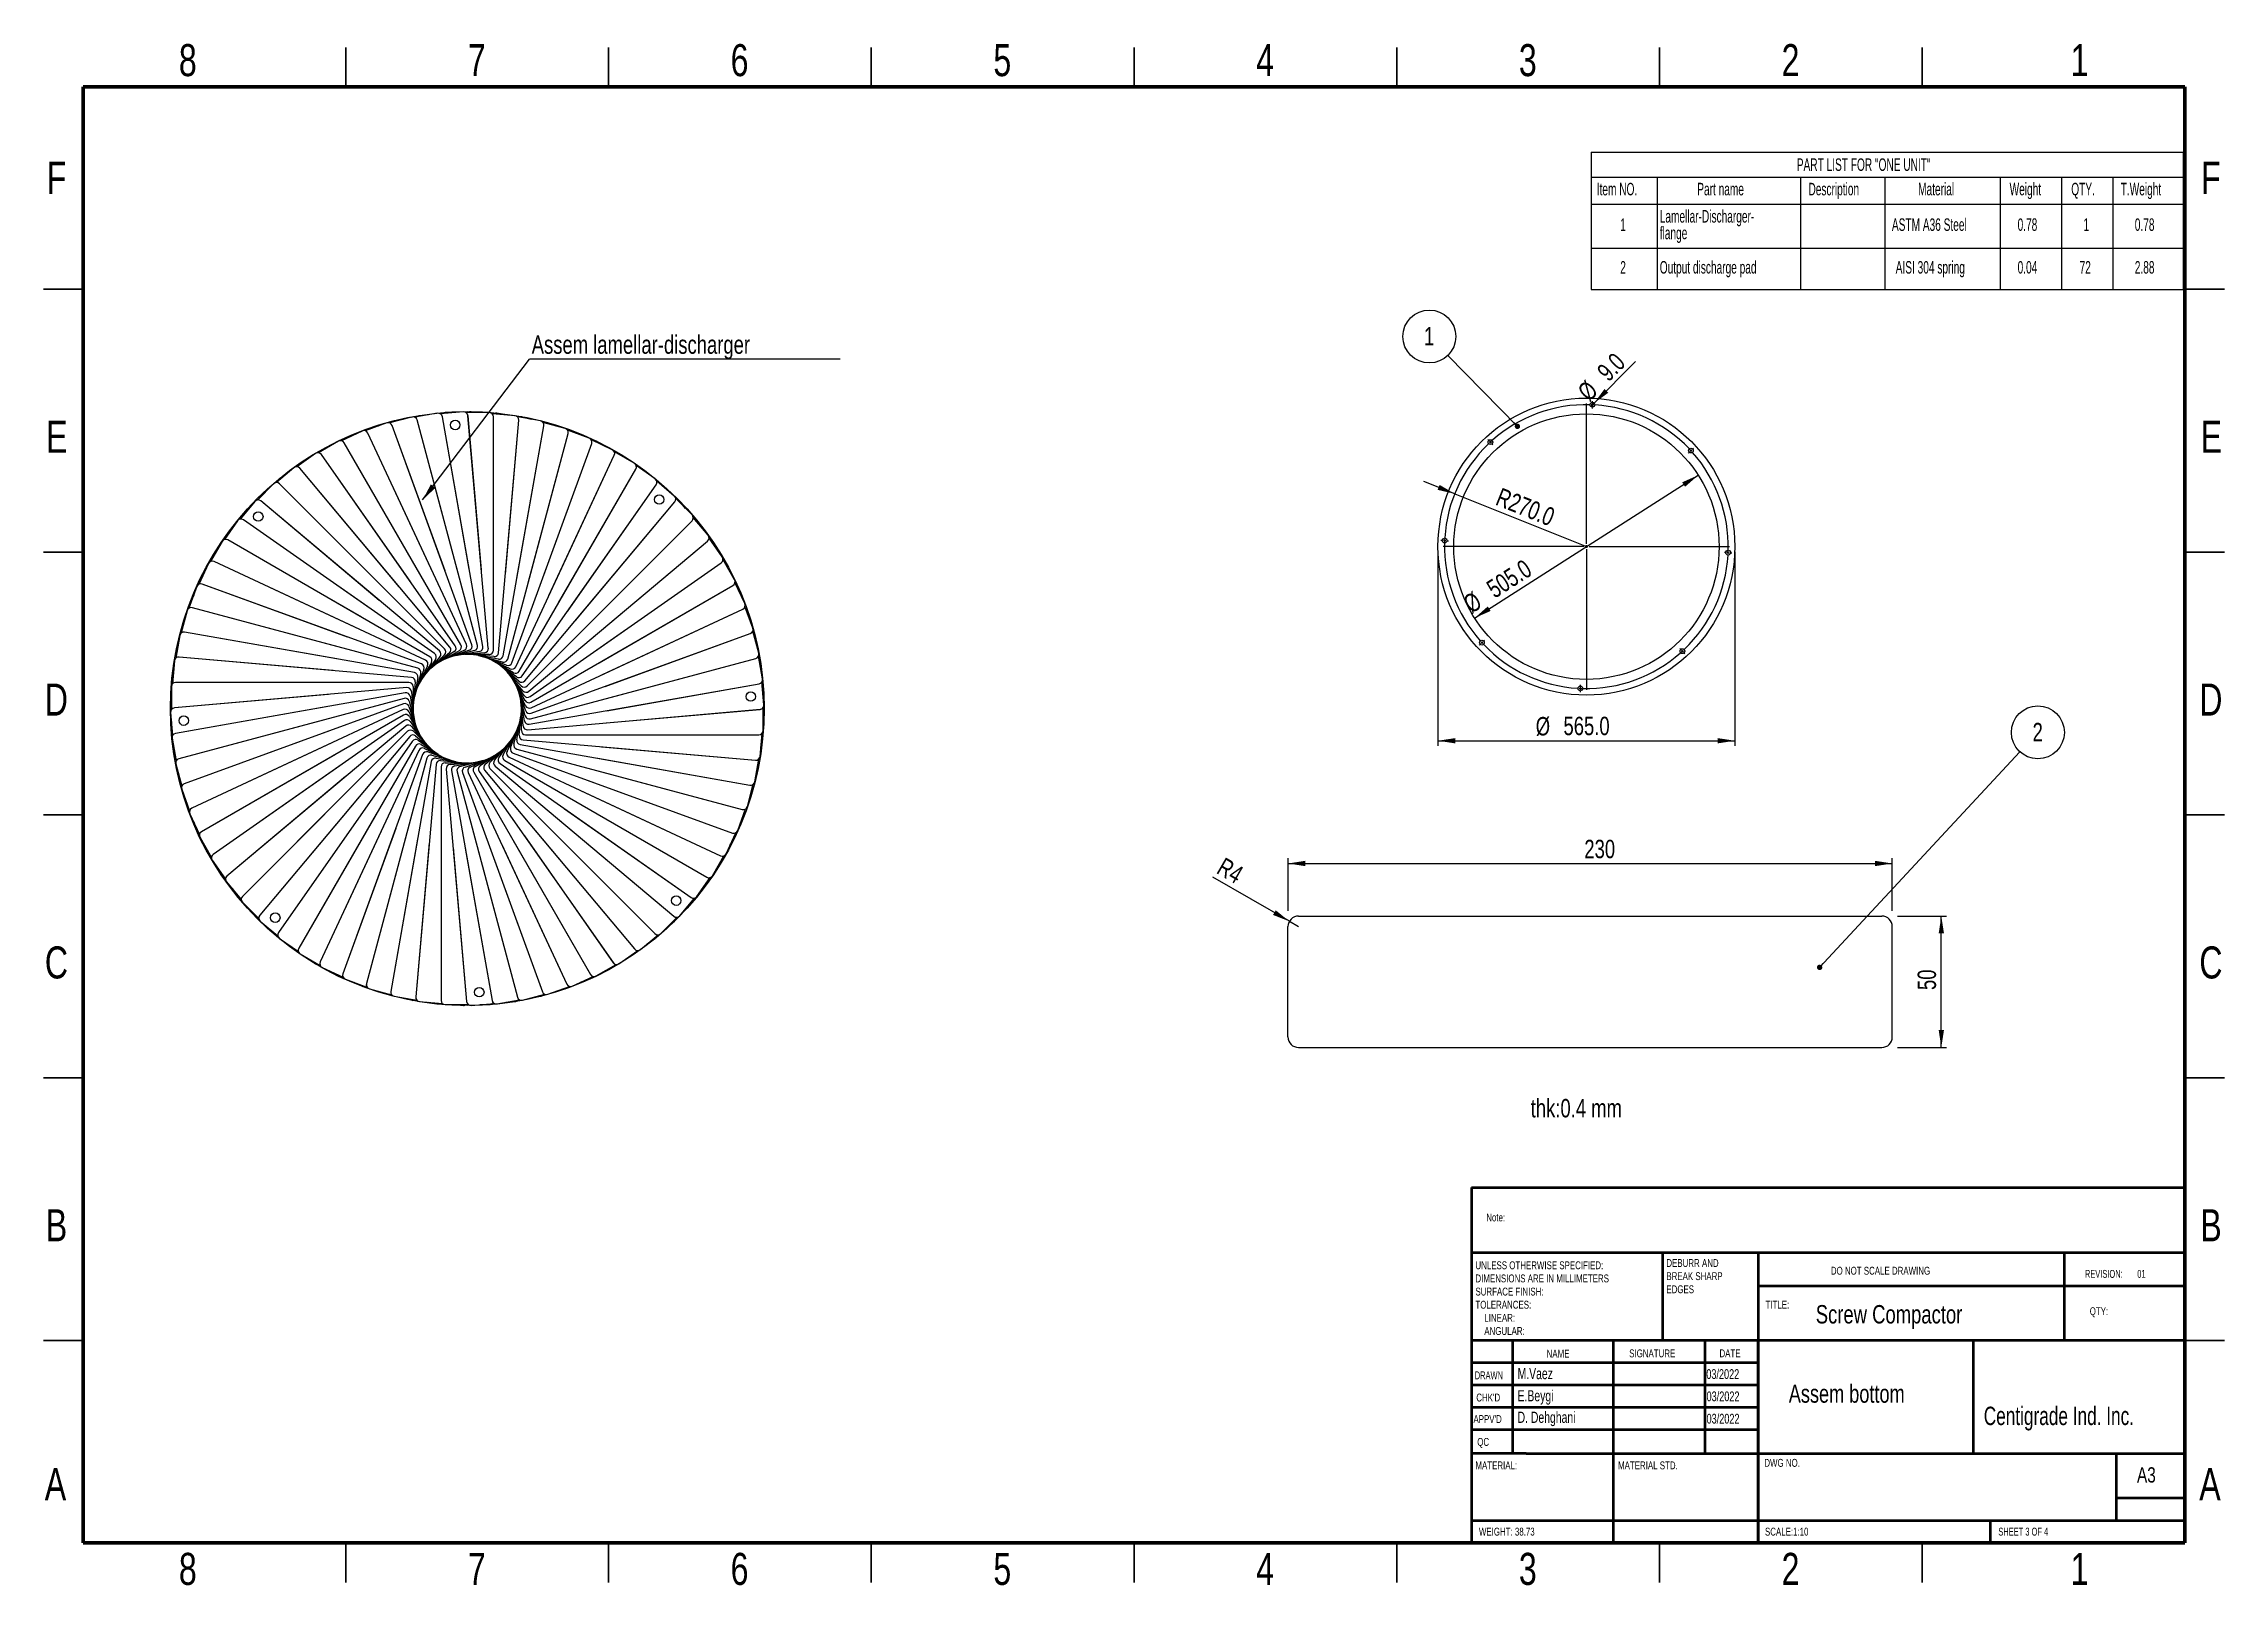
# Model space of a CAD drawing. Header units: millimetres. Extents: x 25 to 4175, y 19 to 2952.
import ezdxf

# ---------------------------------------------------------------- set-up
doc = ezdxf.new("R2010")
doc.units = ezdxf.units.MM
doc.header["$LTSCALE"] = 10
doc.layers.add('SHEET', color=179, linetype='Continuous')
doc.styles.add('SLDTEXTSTYLE0', font='TXT', dxfattribs={"width": 0.75})
doc.styles.add('SLDTEXTSTYLE1', font='TXT', dxfattribs={"width": 0.686449})
doc.styles.add('SLDTEXTSTYLE2', font='TXT', dxfattribs={"width": 0.652778})
doc.styles.add('SLDTEXTSTYLE3', font='TXT', dxfattribs={"width": 0.6875})
doc.styles.add('SLDTEXTSTYLE4', font='TXT', dxfattribs={"width": 0.7})
doc.styles.add('SLDTEXTSTYLE5', font='TXT', dxfattribs={"width": 0.605})
doc.dimstyles.new('SLDDIMSTYLE0', dxfattribs={"dimtxt": 35, "dimasz": 33.02, "dimexe": 0, "dimexo": 0.0625, "dimgap": 8.75, "dimtad": 1, "dimdec": 0, "dimlfac": 0.2, "dimrnd": 1e-09, "dimzin": 12, "dimdsep": 46, "dimtxsty": 'SLDTEXTSTYLE0', "dimsah": 1, "dimcen": 0.09, "dimadec": 0, "dimazin": 3, "dimtfac": 1, "dimtdec": 0, "dimtofl": 0, "dimtmove": 0, "dimatfit": 3, "dimfxl": 1, "dimfrac": 2, "dimtolj": 1, "dimtzin": 12, "dimarcsym": 0})
doc.dimstyles.new('SLDDIMSTYLE1', dxfattribs={"dimtxt": 35, "dimasz": 33.02, "dimexe": 0, "dimexo": 0.0625, "dimgap": 8.75, "dimtad": 1, "dimdec": 0, "dimlfac": 0.2, "dimrnd": 1e-09, "dimzin": 12, "dimdsep": 46, "dimtxsty": 'SLDTEXTSTYLE0', "dimsah": 1, "dimcen": 0, "dimadec": 0, "dimazin": 3, "dimtfac": 1, "dimtdec": 0, "dimtofl": 0, "dimtmove": 0, "dimatfit": 3, "dimfxl": 1, "dimfrac": 2, "dimtolj": 1, "dimtzin": 12, "dimarcsym": 0})
doc.dimstyles.new('SLDDIMSTYLE2', dxfattribs={"dimtxt": 0.18, "dimasz": 10.16, "dimexe": 0, "dimexo": 0.0625, "dimgap": 0, "dimtad": 0, "dimtih": 1, "dimtoh": 1, "dimdec": 0, "dimrnd": 1e-09, "dimzin": 0, "dimdsep": 46, "dimtxsty": 'Standard', "dimblk1": 'DOT', "dimblk2": 'DOT', "dimsah": 1, "dimcen": 0.09, "dimadec": 0, "dimazin": 0, "dimtfac": 10.16, "dimtdec": 0, "dimtofl": 0, "dimtmove": 0, "dimatfit": 3, "dimldrblk": 'DOT', "dimfxl": 1, "dimfrac": 2, "dimtolj": 1, "dimtzin": 0, "dimarcsym": 0})
doc.dimstyles.new('SLDDIMSTYLE3', dxfattribs={"dimtxt": 0.18, "dimasz": 33.02, "dimexe": 0, "dimexo": 0.0625, "dimgap": 0, "dimtad": 0, "dimtih": 1, "dimtoh": 1, "dimdec": 0, "dimrnd": 1e-09, "dimzin": 0, "dimdsep": 46, "dimtxsty": 'Standard', "dimsah": 1, "dimcen": 0.09, "dimadec": 0, "dimazin": 0, "dimtfac": 33.02, "dimtdec": 0, "dimtofl": 0, "dimtmove": 0, "dimatfit": 3, "dimfxl": 1, "dimfrac": 2, "dimtolj": 1, "dimtzin": 0, "dimarcsym": 0})
doc.dimstyles.new('SLDDIMSTYLE4', dxfattribs={"dimtxt": 35, "dimasz": 33.02, "dimexe": 0, "dimexo": 0.0625, "dimgap": 8.75, "dimtad": 1, "dimdec": 1, "dimrnd": 1e-09, "dimzin": 4, "dimdsep": 46, "dimtxsty": 'SLDTEXTSTYLE0', "dimsah": 1, "dimcen": 0, "dimadec": 0, "dimazin": 1, "dimtfac": 1, "dimtdec": 1, "dimtofl": 0, "dimtmove": 0, "dimatfit": 3, "dimfxl": 1, "dimfrac": 2, "dimtolj": 1, "dimtzin": 12, "dimarcsym": 0})
doc.dimstyles.new('SLDDIMSTYLE5', dxfattribs={"dimtxt": 35, "dimasz": 33.02, "dimexe": 0, "dimexo": 0.0625, "dimgap": 8.75, "dimtad": 1, "dimdec": 1, "dimrnd": 1e-09, "dimzin": 4, "dimdsep": 46, "dimtxsty": 'SLDTEXTSTYLE0', "dimsah": 1, "dimcen": 0, "dimadec": 0, "dimazin": 1, "dimtfac": 1, "dimtdec": 1, "dimtmove": 0, "dimatfit": 3, "dimfxl": 1, "dimfrac": 2, "dimtolj": 1, "dimtzin": 12, "dimarcsym": 0})
doc.dimstyles.new('SLDDIMSTYLE6', dxfattribs={"dimtxt": 35, "dimasz": 33.02, "dimexe": 0, "dimexo": 0.0625, "dimgap": 8.75, "dimtad": 1, "dimdec": 1, "dimrnd": 1e-09, "dimzin": 4, "dimdsep": 46, "dimtxsty": 'SLDTEXTSTYLE0', "dimsah": 1, "dimcen": 0.09, "dimadec": 0, "dimazin": 1, "dimtfac": 1, "dimtdec": 1, "dimtofl": 0, "dimtmove": 0, "dimatfit": 3, "dimfxl": 1, "dimfrac": 2, "dimtolj": 1, "dimtzin": 12, "dimarcsym": 0})
doc.dimstyles.new('SLDDIMSTYLE7', dxfattribs={"dimtxt": 35, "dimasz": 33.02, "dimexe": 0, "dimexo": 0.0625, "dimgap": 8.75, "dimtad": 1, "dimdec": 1, "dimrnd": 1e-09, "dimzin": 4, "dimdsep": 46, "dimtxsty": 'SLDTEXTSTYLE0', "dimblk1": 'NONE', "dimsah": 1, "dimcen": 0, "dimadec": 0, "dimazin": 1, "dimtfac": 1, "dimtdec": 1, "dimtmove": 0, "dimatfit": 3, "dimldrblk": 'NONE', "dimfxl": 1, "dimfrac": 2, "dimtolj": 1, "dimtzin": 12, "dimarcsym": 0})

msp = doc.modelspace()

# ---------------------------------------------------------------- texts
at = {"color": 7, "linetype": 'Continuous', "lineweight": 0}
for s, insert, char_height, attachment_point, style in [('8', (299.39, 2951.14), 60.96, 2, 'SLDTEXTSTYLE0'), ('7', (849.39, 2951.14), 60.96, 2, 'SLDTEXTSTYLE0'), ('6', (1349.39, 2951.14), 60.96, 2, 'SLDTEXTSTYLE0'), ('5', (1849.39, 2951.14), 60.96, 2, 'SLDTEXTSTYLE0'), ('4', (2349.39, 2951.14), 60.96, 2, 'SLDTEXTSTYLE0'), ('3', (2849.39, 2951.14), 60.96, 2, 'SLDTEXTSTYLE0'), ('2', (3349.39, 2951.14), 60.96, 2, 'SLDTEXTSTYLE0'), ('1', (3899.39, 2951.14), 60.96, 2, 'SLDTEXTSTYLE0'), ('F', (49.37, 2727.26), 60.96, 2, 'SLDTEXTSTYLE0'), ('F', (4149.37, 2727.26), 60.96, 2, 'SLDTEXTSTYLE0'), ('E', (50.11, 2234.76), 60.96, 2, 'SLDTEXTSTYLE0'), ('E', (4150.11, 2234.76), 60.96, 2, 'SLDTEXTSTYLE0'), ('D', (49.3, 1734.76), 60.96, 2, 'SLDTEXTSTYLE0'), ('D', (4149.3, 1734.76), 60.96, 2, 'SLDTEXTSTYLE0'), ('C', (49.37, 1234.76), 60.96, 2, 'SLDTEXTSTYLE0'), ('C', (4149.37, 1234.76), 60.96, 2, 'SLDTEXTSTYLE0'), ('B', (49.53, 734.76), 60.96, 2, 'SLDTEXTSTYLE0'), ('Note:', (2770.32, 726.66), 15, 1, 'SLDTEXTSTYLE0'), ('B', (4149.53, 734.76), 60.96, 2, 'SLDTEXTSTYLE0'), ('DO NOT SCALE DRAWING', (3426.15, 625.33), 15, 1, 'SLDTEXTSTYLE0'), ('REVISION:       01', (3909.55, 619.35), 15, 1, 'SLDTEXTSTYLE2'), ('TITLE:', (3301.78, 560.71), 15, 1, 'SLDTEXTSTYLE0'), ('QTY:', (3918.76, 548.36), 15, 1, 'SLDTEXTSTYLE0'), ('NAME', (2885.22, 467.51), 15, 1, 'SLDTEXTSTYLE0'), ('SIGNATURE', (3042.34, 468.12), 15, 1, 'SLDTEXTSTYLE0'), ('DATE', (3214.15, 468.26), 15, 1, 'SLDTEXTSTYLE0'), ('DRAWN', (2748.43, 426.35), 15, 1, 'SLDTEXTSTYLE1'), ("CHK'D", (2751.39, 384.12), 15, 1, 'SLDTEXTSTYLE0'), ("APPV'D", (2746.02, 343.16), 15, 1, 'SLDTEXTSTYLE0'), ('Centigrade Ind. Inc.', (3717.08, 359.23), 35, 1, 'SLDTEXTSTYLE4'), ('QC', (2753.24, 299.66), 15, 1, 'SLDTEXTSTYLE0'), ('MATERIAL:', (2749.75, 255.05), 15, 1, 'SLDTEXTSTYLE0'), ('MATERIAL STD.', (3021.14, 255.05), 15, 1, 'SLDTEXTSTYLE0'), ('DWG NO.', (3299.53, 259.86), 15, 1, 'SLDTEXTSTYLE0'), ('A', (47.57, 242.26), 60.96, 2, 'SLDTEXTSTYLE0'), ('A3', (4008.71, 244.06), 29.104, 1, 'SLDTEXTSTYLE0'), ('A', (4147.57, 242.26), 60.96, 2, 'SLDTEXTSTYLE0'), ('WEIGHT: 38.73', (2756.42, 128.99), 14.986, 1, 'SLDTEXTSTYLE0'), ('SCALE:1:10', (3300.74, 129), 15, 1, 'SLDTEXTSTYLE0'), ('SHEET 3 OF 4', (3744.78, 129), 15, 1, 'SLDTEXTSTYLE3'), ('8', (299.39, 81.14), 60.96, 2, 'SLDTEXTSTYLE0'), ('7', (849.39, 81.14), 60.96, 2, 'SLDTEXTSTYLE0'), ('6', (1349.39, 81.14), 60.96, 2, 'SLDTEXTSTYLE0'), ('5', (1849.39, 81.14), 60.96, 2, 'SLDTEXTSTYLE0'), ('4', (2349.39, 81.14), 60.96, 2, 'SLDTEXTSTYLE0'), ('3', (2849.39, 81.14), 60.96, 2, 'SLDTEXTSTYLE0'), ('2', (3349.39, 81.14), 60.96, 2, 'SLDTEXTSTYLE0'), ('1', (3899.39, 81.14), 60.96, 2, 'SLDTEXTSTYLE0')]:
    msp.add_mtext(s, dxfattribs=dict(at, insert=insert, char_height=char_height, attachment_point=attachment_point, style=style))
at = {"layer": 'SHEET', "attachment_point": 1}
for s, insert, char_height, style in [('thk:0.4 mm', (2854.93, 944.55), 35, 'SLDTEXTSTYLE0'), ('Screw Compactor', (3397.39, 552.48), 35, 'SLDTEXTSTYLE0'), ('M.Vaez', (2829.97, 432.81), 21.167, 'SLDTEXTSTYLE4'), ('03/2022', (3189.07, 430.51), 18.521, 'SLDTEXTSTYLE4'), ('E.Beygi', (2829.97, 390.58), 21.167, 'SLDTEXTSTYLE4'), ('03/2022', (3189.61, 388.09), 18.521, 'SLDTEXTSTYLE4'), ('Assem bottom', (3346.08, 401.17), 34.3958, 'SLDTEXTSTYLE0'), ('D. Dehghani', (2829.97, 349.62), 21.1667, 'SLDTEXTSTYLE4'), ('03/2022', (3189.61, 345.63), 18.521, 'SLDTEXTSTYLE4')]:
    msp.add_mtext(s, dxfattribs=dict(at, insert=insert, char_height=char_height, style=style))

# ---------------------------------------------------------------- blocks, each defined once
blk = doc.blocks.new('SW_NOTE_0')
at = {"color": 0, "linetype": 'Continuous', "lineweight": 0, "char_height": 15, "attachment_point": 1, "style": 'SLDTEXTSTYLE0'}
for s, insert in [('UNLESS OTHERWISE SPECIFIED:', (0, 19.3)), ('SURFACE FINISH:', (0, -30.7)), ('DIMENSIONS ARE IN MILLIMETERS', (0, -5.7)), ('TOLERANCES:', (0, -55.7)), ('LINEAR:', (16.9, -80.7)), ('ANGULAR:', (16.9, -105.7))]:
    blk.add_mtext(s, dxfattribs=dict(at, insert=insert))
blk = doc.blocks.new('SW_NOTE_0_1')
at = {"color": 0, "linetype": 'Continuous', "lineweight": 0, "char_height": 15, "attachment_point": 1, "style": 'SLDTEXTSTYLE0'}
for s, insert in [('DEBURR AND', (0, 19.3)), ('BREAK SHARP', (0, -5.7)), ('EDGES', (0, -30.7))]:
    blk.add_mtext(s, dxfattribs=dict(at, insert=insert))
blk = doc.blocks.new('SW_TABLEANNOTATION_0')
at = {"layer": 'SHEET', "color": 0}
for p, q in [((0, 0), (0, -47.1)), ((0, 0), (125.7, 0)), ((125.7, 0), (398.7, 0)), ((398.7, 0), (558.8, 0)), ((558.8, 0), (778.6, 0)), ((778.6, 0), (895.4, 0)), ((895.4, 0), (992.9, 0)), ((992.9, 0), (1127, 0)), ((1127, 0), (1127, -47.1)), ((0, -47.1), (0, -98.8)), ((0, -47.1), (125.7, -47.1)), ((125.7, -47.1), (125.7, -98.8)), ((125.7, -47.1), (398.7, -47.1)), ((398.7, -47.1), (398.7, -98.8)), ((398.7, -47.1), (558.8, -47.1)), ((558.8, -47.1), (558.8, -98.8)), ((558.8, -47.1), (778.6, -47.1)), ((778.6, -47.1), (778.6, -98.8)), ((778.6, -47.1), (895.4, -47.1)), ((895.4, -47.1), (895.4, -98.8)), ((895.4, -47.1), (992.9, -47.1)), ((992.9, -47.1), (992.9, -98.8)), ((992.9, -47.1), (1127, -47.1)), ((1127, -47.1), (1127, -98.8)), ((0, -98.8), (125.7, -98.8)), ((0, -98.8), (0, -182.3)), ((125.7, -98.8), (398.7, -98.8)), ((125.7, -98.8), (125.7, -182.3)), ((398.7, -98.8), (558.8, -98.8)), ((398.7, -98.8), (398.7, -182.3)), ((558.8, -98.8), (778.6, -98.8)), ((558.8, -98.8), (558.8, -182.3)), ((778.6, -98.8), (895.4, -98.8)), ((778.6, -98.8), (778.6, -182.3)), ((895.4, -98.8), (992.9, -98.8)), ((895.4, -98.8), (895.4, -182.3)), ((992.9, -98.8), (1127, -98.8)), ((992.9, -98.8), (992.9, -182.3)), ((1127, -98.8), (1127, -182.3)), ((0, -182.3), (0, -261.1)), ((0, -182.3), (125.7, -182.3)), ((125.7, -182.3), (125.7, -261.1)), ((125.7, -182.3), (398.7, -182.3)), ((398.7, -182.3), (398.7, -261.1)), ((398.7, -182.3), (558.8, -182.3)), ((558.8, -182.3), (558.8, -261.1)), ((558.8, -182.3), (778.6, -182.3)), ((778.6, -182.3), (778.6, -261.1)), ((778.6, -182.3), (895.4, -182.3)), ((895.4, -182.3), (895.4, -261.1)), ((895.4, -182.3), (992.9, -182.3)), ((992.9, -182.3), (992.9, -261.1)), ((992.9, -182.3), (1127, -182.3)), ((1127, -182.3), (1127, -261.1)), ((0, -261.1), (125.7, -261.1)), ((125.7, -261.1), (398.7, -261.1)), ((398.7, -261.1), (558.8, -261.1)), ((558.8, -261.1), (778.6, -261.1)), ((778.6, -261.1), (895.4, -261.1)), ((895.4, -261.1), (992.9, -261.1)), ((992.9, -261.1), (1127, -261.1))]:
    blk.add_line(p, q, dxfattribs=at)
at = {"layer": 'SHEET', "color": 0, "attachment_point": 1, "style": 'SLDTEXTSTYLE5'}
for s, insert, char_height in [('PART LIST FOR "ONE UNIT"', (391.5, -11.6), 23.812), ('Item NO.', (10.8, -58.1), 23.81), ('Part name', (202.1, -58.1), 23.81), ('Description', (413.7, -58.1), 23.812), ('Material', (622.4, -58.1), 23.81), ('Weight', (796.5, -58.1), 23.81), ('QTY.', (913.8, -58.1), 23.81), ('T.Weight', (1007.9, -58.1), 23.81), ('Lamellar-Discharger-', (130.7, -109.9), 23.812), ('ASTM A36 Steel', (572.5, -125.7), 23.812), ('1', (55.6, -125.7), 23.8), ('flange', (130.7, -141.6), 23.81), ('0.78', (811.7, -125.7), 23.81), ('1', (936.9, -125.7), 23.8), ('0.78', (1034.7, -125.7), 23.81), ('2', (55.6, -206.9), 23.8), ('Output discharge pad', (130.7, -206.9), 23.812), ('AISI 304 spring', (579.7, -206.9), 23.812), ('0.04', (811.7, -206.9), 23.81), ('72', (929.7, -206.9), 23.81), ('2.88', (1034.7, -206.9), 23.81)]:
    blk.add_mtext(s, dxfattribs=dict(at, insert=insert, char_height=char_height))
blk = doc.blocks.new('_D')
at = {"layer": 'SHEET'}
for p, q in [((2393.1, 1302.5), (2393.1, 1402.5)), ((2393.1, 1392.5), (3543.1, 1392.5)), ((3543.1, 1302.5), (3543.1, 1402.5))]:
    blk.add_line(p, q, dxfattribs=at)
for points in [[(2393.1, 1392.5), (2426.1, 1387.4), (2426.1, 1397.6)], [(3543.1, 1392.5), (3510, 1397.6), (3510, 1387.4)]]:
    blk.add_solid(points, dxfattribs=at)
at = {"layer": 'SHEET', "insert": (2957, 1437.6), "char_height": 35, "attachment_point": 1, "style": 'SLDTEXTSTYLE0'}
blk.add_mtext('230', dxfattribs=at)
blk = doc.blocks.new('_D_1')
at = {"layer": 'SHEET'}
for p, q in [((3553.1, 1292.5), (3646.3, 1292.5)), ((3636.3, 1042.5), (3636.3, 1292.5)), ((3553.1, 1042.5), (3646.3, 1042.5))]:
    blk.add_line(p, q, dxfattribs=at)
for points in [[(3636.3, 1292.5), (3631.3, 1259.5), (3641.4, 1259.5)], [(3636.3, 1042.5), (3641.4, 1075.5), (3631.3, 1075.5)]]:
    blk.add_solid(points, dxfattribs=at)
at = {"layer": 'SHEET', "insert": (3591.2, 1151.8), "char_height": 35, "attachment_point": 1, "rotation": 90, "style": 'SLDTEXTSTYLE0'}
blk.add_mtext('50', dxfattribs=at)
blk = doc.blocks.new('_D_2')
at = {"layer": 'SHEET'}
for q in [(2250, 1366.6), (2413.1, 1272.5)]:
    blk.add_line((2395.7, 1282.5), q, dxfattribs=at)
blk.add_solid([(2395.7, 1282.5), (2369.7, 1303.4), (2364.6, 1294.6)], dxfattribs=at)
at = {"layer": 'SHEET', "insert": (2272.4, 1405.3), "char_height": 35, "attachment_point": 1, "rotation": 330, "style": 'SLDTEXTSTYLE0'}
blk.add_mtext('R4', dxfattribs=at)
blk = doc.blocks.new('SW_NOTE_0_2')
at = {"layer": 'SHEET', "color": 0}
blk.add_circle((34.3, 36.9), 50.4, dxfattribs=at)
at = {"layer": 'SHEET', "color": 0, "insert": (33.9, 54.9), "char_height": 35, "attachment_point": 2, "style": 'SLDTEXTSTYLE0'}
blk.add_mtext('2', dxfattribs=at)
blk = doc.blocks.new('_Dot')
at = {"color": 0, "linetype": 'ByBlock', "lineweight": -2}
blk.add_line((-0.5, 0), (-1, 0), dxfattribs=at)
at = {"color": 0, "linetype": 'ByBlock', "const_width": 0.5}
blk.add_lwpolyline([(-0.25, 0, 1), (0.25, 0, 1)], format="xyb", close=True, dxfattribs=at)
blk = doc.blocks.new('SW_NOTE_0_3')
at = {"layer": 'SHEET', "color": 0}
blk.add_line((591, 0), (0, 0), dxfattribs=at)
at = {"layer": 'SHEET', "color": 0, "insert": (4.3, 45.1), "char_height": 35, "attachment_point": 1, "style": 'SLDTEXTSTYLE0'}
blk.add_mtext('Assem lamellar-discharger', dxfattribs=at)
blk = doc.blocks.new('_D_3')
at = {"layer": 'SHEET'}
for q in [(2651.4, 2119.3), (2960.9, 1995.2)]:
    blk.add_line((2710.3, 2095.7), q, dxfattribs=at)
blk.add_solid([(2710.3, 2095.7), (2681.6, 2112.7), (2677.8, 2103.3)], dxfattribs=at)
at = {"layer": 'SHEET', "insert": (2798.9, 2108.1), "char_height": 35, "attachment_point": 1, "rotation": 338.1528, "style": 'SLDTEXTSTYLE0'}
blk.add_mtext('R270.0', dxfattribs=at)
blk = doc.blocks.new('_D_4')
at = {"layer": 'SHEET'}
blk.add_line((2748.1, 1859.4), (3173.8, 2131.1), dxfattribs=at)
for points in [[(3173.8, 2131.1), (3143.2, 2117.6), (3148.7, 2109.1)], [(2748.1, 1859.4), (2778.7, 1872.9), (2773.2, 1881.4)]]:
    blk.add_solid(points, dxfattribs=at)
at = {"layer": 'SHEET', "char_height": 35, "attachment_point": 1, "rotation": 32.5521, "style": 'SLDTEXTSTYLE0'}
for s, insert in [('505.0', (2767.4, 1925.4)), ('%%c', (2723.2, 1896.6))]:
    blk.add_mtext(s, dxfattribs=dict(at, insert=insert))
blk = doc.blocks.new('_D_5')
at = {"layer": 'SHEET'}
for p, q in [((2678.4, 1985.2), (2678.4, 1616)), ((3243.4, 1985.2), (3243.4, 1616)), ((2678.4, 1626), (3243.4, 1626))]:
    blk.add_line(p, q, dxfattribs=at)
for points in [[(2678.4, 1626), (2711.5, 1620.9), (2711.5, 1631)], [(3243.4, 1626), (3210.4, 1631), (3210.4, 1620.9)]]:
    blk.add_solid(points, dxfattribs=at)
at = {"layer": 'SHEET', "char_height": 35, "attachment_point": 1, "style": 'SLDTEXTSTYLE0'}
for s, insert in [('%%c', (2864.5, 1671.1)), ('565.0', (2917.3, 1671.6))]:
    blk.add_mtext(s, dxfattribs=dict(at, insert=insert))
blk = doc.blocks.new('_D_6')
at = {"layer": 'SHEET'}
for q in [(3054.6, 2347.2), (2969.2, 2261.8)]:
    blk.add_line((2975.6, 2268.2), q, dxfattribs=at)
blk.add_solid([(2975.6, 2268.2), (3002.5, 2287.9), (2995.3, 2295.1)], dxfattribs=at)
at = {"layer": 'SHEET', "char_height": 35, "attachment_point": 1, "rotation": 45, "style": 'SLDTEXTSTYLE0'}
for s, insert in [('9.0', (2978.3, 2332.1)), ('%%c', (2941.4, 2294.3))]:
    blk.add_mtext(s, dxfattribs=dict(at, insert=insert))
blk = doc.blocks.new('_None')
blk = doc.blocks.new('SW_NOTE_0_4')
at = {"layer": 'SHEET', "color": 0}
blk.add_circle((-35.3, 36), 50.4, dxfattribs=at)
at = {"layer": 'SHEET', "color": 0, "insert": (-35.6, 54), "char_height": 35, "attachment_point": 2, "style": 'SLDTEXTSTYLE0'}
blk.add_mtext('1', dxfattribs=at)
blk = doc.blocks.new('SW_CENTERMARKSYMBOL_0')
at = {"layer": 'SHEET', "color": 0}
for p, q in [((210.5, 457.4), (210.6, 459.4)), ((198.8, 187.7), (198.8, 455.2)), ((210.1, 447.4), (210, 445.4)), ((210.3, 452.4), (210.2, 449.9)), ((210.3, 452.4), (210.4, 454.9)), ((12.8, 385.2), (11.4, 386.6)), ((16.2, 381.5), (14.5, 383.3)), ((16.2, 381.5), (17.9, 379.7)), ((19.6, 377.8), (20.9, 376.3)), ((394, 361.9), (392.5, 360.6)), ((397.7, 365.3), (395.8, 363.6)), ((397.7, 365.3), (399.5, 367)), ((401.4, 368.7), (402.8, 370)), ((-75.9, 194.3), (-77.9, 194.4)), ((193.8, 182.7), (-73.7, 182.7)), ((-70.9, 194.1), (-73.4, 194.2)), ((-70.9, 194.1), (-68.4, 194)), ((-65.9, 193.9), (-63.9, 193.8)), ((198.8, 182.7), (196.3, 182.7)), ((198.8, 182.7), (198.8, 185.2)), ((198.8, 182.7), (198.8, 180.2)), ((198.8, 182.7), (201.3, 182.7)), ((198.8, 177.7), (198.8, -89.8)), ((203.8, 182.7), (471.3, 182.7)), ((463.6, 171.4), (461.6, 171.5)), ((468.6, 171.2), (466.1, 171.3)), ((468.6, 171.2), (471.1, 171.1)), ((473.6, 171), (475.6, 170.9)), ((0, 0), (-1.8, -1.7)), ((0, 0), (1.8, 1.7)), ((3.7, 3.4), (5.2, 4.7)), ((-3.7, -3.4), (-5.2, -4.7)), ((378.1, -12.5), (376.8, -11)), ((381.5, -16.2), (379.8, -14.3)), ((381.5, -16.2), (383.2, -18)), ((384.9, -19.9), (386.2, -21.3)), ((187.6, -82.1), (187.7, -80.1)), ((187.2, -92.1), (187.1, -94.1)), ((187.4, -87.1), (187.3, -89.6)), ((187.4, -87.1), (187.5, -84.6))]:
    blk.add_line(p, q, dxfattribs=at)
for start, end in [(88.6319, 131.5099), (87.5709, 88.1014), (87.0404, 87.5709), (43.6319, 86.5099), (133.6319, 176.5099), (132.5709, 133.1014), (132.0404, 132.5709), (42.5709, 43.1014), (42.0404, 42.5709), (358.6319, 41.5099), (178.6319, 221.5099), (177.5709, 178.1014), (177.0404, 177.5709), (313.6319, 356.5099), (357.0404, 357.5709), (357.5709, 358.1014), (222.0404, 222.5709), (222.5709, 223.1014), (223.6319, 266.5099), (268.6319, 311.5099), (312.0404, 312.5709), (312.5709, 313.1014), (267.0404, 267.5709), (267.5709, 268.1014)]:
    blk.add_arc((198.8, 182.7), 270, start, end, dxfattribs=at)
blk = doc.blocks.new('SW_CENTERMARKSYMBOL_1')
at = {"layer": 'SHEET', "color": 0}
for p, q in [((210.5, 457.4), (210.6, 459.4)), ((198.8, 187.7), (198.8, 455.2)), ((210.1, 447.4), (210, 445.4)), ((210.3, 452.4), (210.2, 449.9)), ((210.3, 452.4), (210.4, 454.9)), ((12.8, 385.2), (11.4, 386.6)), ((16.2, 381.5), (14.5, 383.3)), ((16.2, 381.5), (17.9, 379.7)), ((19.6, 377.8), (20.9, 376.3)), ((394, 361.9), (392.5, 360.6)), ((397.7, 365.3), (395.8, 363.6)), ((397.7, 365.3), (399.5, 367)), ((401.4, 368.7), (402.8, 370)), ((-75.9, 194.3), (-77.9, 194.4)), ((193.8, 182.7), (-73.7, 182.7)), ((-70.9, 194.1), (-73.4, 194.2)), ((-70.9, 194.1), (-68.4, 194)), ((-65.9, 193.9), (-63.9, 193.8)), ((198.8, 182.7), (196.3, 182.7)), ((198.8, 182.7), (198.8, 185.2)), ((198.8, 182.7), (198.8, 180.2)), ((198.8, 182.7), (201.3, 182.7)), ((198.8, 177.7), (198.8, -89.8)), ((203.8, 182.7), (471.3, 182.7)), ((463.6, 171.4), (461.6, 171.5)), ((468.6, 171.2), (466.1, 171.3)), ((468.6, 171.2), (471.1, 171.1)), ((473.6, 171), (475.6, 170.9)), ((0, 0), (-1.8, -1.7)), ((0, 0), (1.8, 1.7)), ((3.7, 3.4), (5.2, 4.7)), ((-3.7, -3.4), (-5.2, -4.7)), ((378.1, -12.5), (376.8, -11)), ((381.5, -16.2), (379.8, -14.3)), ((381.5, -16.2), (383.2, -18)), ((384.9, -19.9), (386.2, -21.3)), ((187.6, -82.1), (187.7, -80.1)), ((187.2, -92.1), (187.1, -94.1)), ((187.4, -87.1), (187.3, -89.6)), ((187.4, -87.1), (187.5, -84.6))]:
    blk.add_line(p, q, dxfattribs=at)
for start, end in [(88.6319, 131.5099), (87.5709, 88.1014), (87.0404, 87.5709), (43.6319, 86.5099), (133.6319, 176.5099), (132.5709, 133.1014), (132.0404, 132.5709), (42.5709, 43.1014), (42.0404, 42.5709), (358.6319, 41.5099), (178.6319, 221.5099), (177.5709, 178.1014), (177.0404, 177.5709), (313.6319, 356.5099), (357.0404, 357.5709), (357.5709, 358.1014), (222.0404, 222.5709), (222.5709, 223.1014), (223.6319, 266.5099), (268.6319, 311.5099), (312.0404, 312.5709), (312.5709, 313.1014), (267.0404, 267.5709), (267.5709, 268.1014)]:
    blk.add_arc((198.8, 182.7), 270, start, end, dxfattribs=at)

# ---------------------------------------------------------------- dimensions: what is measured, and where the dimension line sits
at = {"layer": 'SHEET'}
for p1, p2, dimstyle, picture, middle in [((2969.19, 2261.81), (2975.56, 2268.18), 'SLDDIMSTYLE7', '_D_6', (3016.91, 2309.53)), ((2748.1, 1859.38), (3173.77, 2131.1), 'SLDDIMSTYLE5', '_D_4', (2816.65, 1903.14))]:
    dim = msp.add_diameter_dim_2p(p1=p1, p2=p2, dimstyle=dimstyle, dxfattribs=at)
    dim.commit()
    dim.dimension.update_dxf_attribs({"geometry": picture, "text_midpoint": middle, "dimtype": 163})
for center, mpoint, dimstyle, picture, middle in [((2960.93, 1995.24), (2710.32, 2095.71), 'SLDDIMSTYLE4', '_D_3', (2846.69, 2041.04)), ((2413.06, 1272.49), (2395.74, 1282.49), 'SLDDIMSTYLE1', '_D_2', (2271.5, 1354.22))]:
    dim = msp.add_radius_dim(center=center, mpoint=mpoint, dimstyle=dimstyle, dxfattribs=at)
    dim.commit()
    dim.dimension.update_dxf_attribs({"geometry": picture, "text_midpoint": middle, "dimtype": 164})
dim = msp.add_linear_dim(base=(3243.43, 1625.96), p1=(2678.43, 1995.24), p2=(3243.43, 1995.24), text='%%c<>', dimstyle='SLDDIMSTYLE6', dxfattribs=at)
dim.commit()
dim.dimension.update_dxf_attribs({"geometry": '_D_5', "text_midpoint": (2949.09, 1625.96), "dimtype": 160})
dim = msp.add_linear_dim(base=(3543.06, 1420.27), p1=(2393.06, 1292.49), p2=(3543.06, 1292.49), dimstyle='SLDDIMSTYLE0', dxfattribs=at)
dim.commit()
dim.dimension.update_dxf_attribs({"geometry": '_D', "text_midpoint": (2995.76, 1420.27), "dimtype": 160})
dim = msp.add_linear_dim(base=(3608.55, 1292.49), p1=(3543.06, 1042.49), p2=(3543.06, 1292.49), angle=90, dimstyle='SLDDIMSTYLE0', dxfattribs=at)
dim.commit()
dim.dimension.update_dxf_attribs({"geometry": '_D_1', "text_midpoint": (3608.55, 1177.63), "dimtype": 160})

# ---------------------------------------------------------------- linework, layer by layer
at = {"color": 7, "linetype": 'Continuous', "lineweight": 35}
for p, q in [((600, 2870), (600, 2945)), ((1100, 2870), (1100, 2945)), ((1600, 2870), (1600, 2945)), ((2100, 2945), (2100, 2870)), ((2100, 2870), (2100, 2945)), ((2600, 2870), (2600, 2945)), ((3100, 2870), (3100, 2945)), ((3600, 2870), (3600, 2945)), ((100, 2485), (25, 2485)), ((4100, 2485), (4175, 2485)), ((100, 1985), (25, 1985)), ((4100, 1985), (4175, 1985)), ((25, 1485), (100, 1485)), ((100, 1485), (25, 1485)), ((4175, 1485), (4100, 1485)), ((4100, 1485), (4175, 1485)), ((100, 985), (25, 985)), ((4100, 985), (4175, 985)), ((100, 485), (25, 485)), ((4100, 485), (4175, 485)), ((600, 100), (600, 25)), ((1100, 100), (1100, 25)), ((1600, 100), (1600, 25)), ((2100, 25), (2100, 100)), ((2100, 100), (2100, 25)), ((2600, 100), (2600, 25)), ((3100, 100), (3100, 25)), ((3600, 100), (3600, 25))]:
    msp.add_line(p, q, dxfattribs=at)
at = {"color": 7, "linetype": 'Continuous', "lineweight": 70}
for p, q in [((100, 100), (100, 2870)), ((100, 2870), (4100, 2870)), ((4100, 2870), (4100, 100)), ((4100, 100), (100, 100))]:
    msp.add_line(p, q, dxfattribs=at)
at = {"color": 7, "linetype": 'Continuous', "lineweight": 25}
for p, q in [((726.02, 2241.78), (683.73, 2230.45)), ((726.02, 2241.78), (726.05, 2241.79)), ((774.76, 2248.84), (731.65, 2241.24)), ((757.66, 2245.82), (740.31, 2244.31)), ((774.76, 2248.84), (774.79, 2248.84)), ((823.93, 2251.62), (780.32, 2247.81)), ((861.12, 1805.09), (784.02, 2242.35)), ((784.02, 2242.35), (784.05, 2242.35)), ((835.13, 1952.65), (784.05, 2242.35)), ((806.64, 2250.11), (789.21, 2250.11)), ((823.93, 2251.62), (823.96, 2251.63)), ((873.16, 2250.11), (829.38, 2250.11)), ((871.29, 1802.04), (832.6, 2244.35)), ((832.6, 2244.35), (832.62, 2244.35)), ((858.26, 1951.3), (832.62, 2244.35)), ((855.8, 2250.11), (838.44, 2251.63)), ((873.16, 2250.11), (873.19, 2250.11)), ((922.07, 2244.31), (878.46, 2248.13)), ((881.16, 2242.11), (881.19, 2242.11)), ((881.16, 1798.11), (881.16, 2242.11)), ((881.19, 1947.94), (881.19, 2242.11)), ((904.78, 2245.82), (887.62, 2248.85)), ((922.07, 2244.31), (922.1, 2244.31)), ((970.29, 2234.27), (927.18, 2241.87)), ((953.19, 2237.29), (936.36, 2241.8)), ((631.3, 2215.09), (591.62, 2196.58)), ((615.56, 2207.75), (599.19, 2201.79)), ((631.3, 2215.09), (631.32, 2215.1)), ((678.08, 2230.5), (636.94, 2215.53)), ((641.93, 2211.22), (641.95, 2211.23)), ((829.57, 1808.81), (641.93, 2211.22)), ((766.27, 1944.62), (641.95, 2211.23)), ((661.76, 2224.56), (644.93, 2220.05)), ((678.08, 2230.5), (678.1, 2230.51)), ((688.32, 2225.72), (688.35, 2225.73)), ((840.18, 1808.5), (688.32, 2225.72)), ((788.96, 1949.3), (688.35, 2225.73)), ((709.25, 2237.29), (692.09, 2234.26)), ((735.81, 2236.12), (735.84, 2236.13)), ((850.73, 1807.25), (735.81, 2236.12)), ((811.98, 1951.98), (735.84, 2236.13)), ((890.64, 1793.33), (929.34, 2235.64)), ((899.67, 1787.75), (976.77, 2225.01)), ((903.73, 1942.59), (929.37, 2235.64)), ((908.19, 1781.4), (1023.1, 2210.27)), ((925.72, 1935.3), (976.8, 2225)), ((929.34, 2235.64), (929.37, 2235.64)), ((946.99, 1926.12), (1023.13, 2210.27)), ((970.29, 2234.27), (970.32, 2234.27)), ((1017.45, 2220.07), (975.16, 2231.4)), ((976.77, 2225.01), (976.8, 2225)), ((1000.68, 2224.56), (984.3, 2230.52)), ((1017.45, 2220.07), (1017.48, 2220.06)), ((1063.19, 2201.81), (1022.05, 2216.78)), ((1023.1, 2210.27), (1023.13, 2210.27)), ((1046.87, 2207.75), (1031.08, 2215.11)), ((1063.19, 2201.81), (1063.22, 2201.8)), ((542.65, 2172.35), (506.79, 2147.24)), ((528.43, 2162.39), (513.34, 2153.68)), ((542.65, 2172.35), (542.68, 2172.37)), ((586.04, 2195.65), (548.13, 2173.76)), ((553.79, 2170.38), (553.81, 2170.4)), ((808.46, 1806.68), (553.79, 2170.38)), ((722.54, 1929.43), (553.81, 2170.4)), ((571.01, 2186.97), (555.22, 2179.61)), ((586.04, 2195.65), (586.07, 2195.67)), ((596.97, 2192.72), (596.99, 2192.74)), ((818.97, 1808.21), (596.97, 2192.72)), ((744.08, 1937.98), (596.99, 2192.74)), ((916.11, 1774.34), (1067.97, 2191.56)), ((923.39, 1766.6), (1111.03, 2169.01)), ((967.38, 1915.12), (1067.99, 2191.55)), ((986.74, 1902.38), (1111.06, 2168.99)), ((1107.17, 2179.63), (1067.49, 2198.14)), ((1067.97, 2191.56), (1067.99, 2191.55)), ((1091.43, 2186.97), (1076.34, 2195.68)), ((1107.17, 2179.63), (1107.19, 2179.62)), ((1111.03, 2169.01), (1111.06, 2168.99)), ((1149.04, 2153.71), (1111.13, 2175.6)), ((1134.01, 2162.39), (1119.73, 2172.39)), ((501.46, 2145.35), (467.92, 2117.21)), ((488.16, 2134.19), (473.89, 2124.2)), ((501.46, 2145.35), (501.48, 2145.37)), ((512.73, 2144.36), (512.75, 2144.38)), ((798.12, 1804.24), (512.73, 2144.36)), ((701.84, 1919.03), (512.75, 2144.38)), ((929.97, 1758.27), (1151.97, 2142.78)), ((1004.91, 1888.01), (1151.99, 2142.77)), ((1149.04, 2153.71), (1149.07, 2153.7)), ((1151.97, 2142.78), (1151.99, 2142.77)), ((1188.5, 2124.23), (1152.64, 2149.34)), ((1174.28, 2134.19), (1160.93, 2145.39)), ((1188.5, 2124.23), (1188.52, 2124.22)), ((1225.24, 2091.43), (1191.7, 2119.57)), ((426.9, 2081.13), (398.76, 2047.59)), ((426.9, 2081.13), (426.91, 2081.15)), ((462.78, 2114.87), (431.82, 2083.91)), ((450.5, 2102.59), (437.15, 2091.39)), ((438.16, 2082.11), (438.18, 2082.13)), ((778.29, 1796.71), (438.16, 2082.11)), ((663.53, 1893.04), (438.18, 2082.13)), ((462.78, 2114.87), (462.8, 2114.89)), ((474.09, 2114.87), (474.11, 2114.89)), ((788.04, 1800.91), (474.09, 2114.87)), ((682.12, 1906.88), (474.11, 2114.89)), ((935.79, 1749.39), (1190.46, 2113.09)), ((940.82, 1740.04), (1226.22, 2080.16)), ((1021.76, 1872.11), (1190.48, 2113.08)), ((1037.15, 1854.8), (1226.24, 2080.15)), ((1190.46, 2113.09), (1190.48, 2113.08)), ((1211.94, 2102.59), (1199.62, 2114.91)), ((1225.24, 2091.43), (1225.26, 2091.41)), ((1226.22, 2080.16), (1226.24, 2080.15)), ((1258.98, 2055.55), (1228.02, 2086.51)), ((1246.7, 2067.83), (1235.5, 2081.18)), ((394.09, 2044.39), (368.98, 2008.53)), ((394.09, 2044.39), (394.11, 2044.41)), ((415.74, 2067.83), (403.42, 2055.51)), ((405.23, 2046.35), (405.25, 2046.37)), ((768.94, 1791.68), (405.23, 2046.35)), ((646.22, 1877.65), (405.25, 2046.37)), ((945.02, 1730.29), (1258.98, 2044.24)), ((1050.99, 1836.21), (1259, 2044.22)), ((1258.98, 2055.55), (1259, 2055.53)), ((1258.98, 2044.24), (1259, 2044.22)), ((1289.46, 2016.87), (1261.32, 2050.4)), ((1278.3, 2030.17), (1268.31, 2044.44)), ((364.62, 2004.93), (342.73, 1967.02)), ((364.62, 2004.93), (364.63, 2004.96)), ((384.14, 2030.17), (372.94, 2016.82)), ((375.54, 2007.86), (375.56, 2007.88)), ((760.06, 1785.86), (375.54, 2007.86)), ((630.32, 1860.8), (375.56, 2007.88)), ((948.35, 1720.2), (1288.47, 2005.6)), ((1063.14, 1816.49), (1288.49, 2005.58)), ((1288.47, 2005.6), (1288.49, 2005.58)), ((1289.46, 2016.87), (1289.48, 2016.85)), ((1316.46, 1975.67), (1291.35, 2011.54)), ((1306.5, 1989.9), (1297.79, 2004.99)), ((338.69, 1963.06), (320.19, 1923.38)), ((338.69, 1963.06), (338.71, 1963.08)), ((355.94, 1989.9), (345.94, 1975.62)), ((349.32, 1966.92), (349.33, 1966.95)), ((751.72, 1779.28), (349.32, 1966.92)), ((615.94, 1842.63), (349.33, 1966.95)), ((950.79, 1709.87), (1314.49, 1964.54)), ((1073.54, 1795.78), (1314.51, 1964.51)), ((1314.49, 1964.54), (1314.51, 1964.51)), ((1316.46, 1975.67), (1316.48, 1975.65)), ((1339.76, 1932.28), (1317.87, 1970.2)), ((1331.08, 1947.32), (1323.72, 1963.11)), ((316.52, 1919.08), (301.54, 1877.94)), ((316.52, 1919.08), (316.53, 1919.11)), ((331.36, 1947.32), (322.64, 1932.23)), ((326.77, 1923.86), (326.78, 1923.88)), ((743.99, 1772), (326.77, 1923.86)), ((603.21, 1823.27), (326.78, 1923.88)), ((952.32, 1699.36), (1336.83, 1921.36)), ((1082.09, 1774.25), (1336.85, 1921.34)), ((1336.83, 1921.36), (1336.85, 1921.34)), ((1339.76, 1932.28), (1339.78, 1932.26)), ((1359.2, 1887.03), (1340.69, 1926.71)), ((1351.86, 1902.77), (1345.9, 1919.14)), ((298.26, 1873.34), (286.93, 1831.05)), ((298.26, 1873.34), (298.27, 1873.37)), ((310.58, 1902.77), (303.22, 1886.97)), ((308.06, 1878.99), (308.06, 1879.02)), ((592.21, 1802.88), (308.06, 1879.02)), ((736.93, 1764.08), (308.06, 1878.99)), ((952.92, 1688.76), (1355.32, 1876.4)), ((1088.73, 1752.06), (1355.34, 1876.38)), ((1355.32, 1876.4), (1355.34, 1876.38)), ((1359.2, 1887.03), (1359.21, 1887)), ((1374.61, 1840.25), (1359.64, 1881.39)), ((1368.67, 1856.57), (1364.16, 1873.4)), ((284.06, 1826.18), (276.45, 1783.07)), ((284.06, 1826.18), (284.06, 1826.21)), ((293.76, 1856.57), (287.81, 1840.2)), ((293.32, 1832.66), (293.33, 1832.69)), ((730.58, 1755.56), (293.32, 1832.66)), ((583.03, 1781.61), (293.33, 1832.69)), ((952.6, 1678.15), (1369.83, 1830)), ((1093.41, 1729.36), (1369.84, 1829.98)), ((1369.83, 1830), (1369.84, 1829.98)), ((1385.89, 1792.31), (1374.56, 1834.6)), ((1374.61, 1840.25), (1374.62, 1840.23)), ((1381.4, 1809.08), (1378.37, 1826.24)), ((281.04, 1809.08), (276.53, 1792.25)), ((282.68, 1785.23), (282.69, 1785.26)), ((724.99, 1746.53), (282.68, 1785.23)), ((575.74, 1759.62), (282.69, 1785.26)), ((779.28, 1785.45), (749.43, 1749.87)), ((788.05, 1789.6), (755.21, 1756.76)), ((797.14, 1792.97), (761.57, 1763.12)), ((806.5, 1795.54), (768.46, 1768.9)), ((816.04, 1797.28), (775.82, 1774.06)), ((779.28, 1785.45), (779.28, 1785.46)), ((825.7, 1798.19), (783.61, 1778.56)), ((788.05, 1789.6), (788.05, 1789.61)), ((835.41, 1798.24), (791.76, 1782.36)), ((797.14, 1792.97), (797.15, 1792.98)), ((845.08, 1797.46), (800.22, 1785.44)), ((806.5, 1795.54), (806.51, 1795.55)), ((854.64, 1795.83), (808.9, 1787.76)), ((816.04, 1797.28), (816.05, 1797.29)), ((864.03, 1793.37), (817.76, 1789.33)), ((825.7, 1798.19), (825.71, 1798.19)), ((873.16, 1790.11), (826.72, 1790.11)), ((835.41, 1798.24), (835.42, 1798.25)), ((881.98, 1786.06), (835.72, 1790.11)), ((890.41, 1781.26), (844.68, 1789.33)), ((845.08, 1797.46), (845.09, 1797.46)), ((898.39, 1775.74), (853.53, 1787.76)), ((854.64, 1795.83), (854.65, 1795.83)), ((905.86, 1769.55), (862.22, 1785.44)), ((864.03, 1793.37), (864.04, 1793.37)), ((873.16, 1790.11), (873.17, 1790.11)), ((881.98, 1786.06), (881.99, 1786.06)), ((1392.95, 1743.57), (1385.35, 1786.68)), ((1385.89, 1792.31), (1385.9, 1792.28)), ((272.5, 1760.67), (269.48, 1743.51)), ((274.02, 1777.96), (270.2, 1734.35)), ((274.02, 1777.96), (274.02, 1777.99)), ((737.07, 1746.3), (729, 1700.57)), ((742.58, 1754.28), (730.56, 1709.42)), ((748.78, 1761.75), (732.89, 1718.11)), ((755.6, 1768.65), (735.97, 1726.56)), ((737.07, 1746.3), (737.07, 1746.31)), ((762.99, 1774.93), (739.77, 1734.71)), ((742.58, 1754.28), (742.59, 1754.29)), ((770.9, 1780.55), (744.27, 1742.5)), ((748.78, 1761.75), (748.78, 1761.76)), ((755.6, 1768.65), (755.6, 1768.66)), ((762.99, 1774.93), (763, 1774.94)), ((770.9, 1780.55), (770.91, 1780.56)), ((912.76, 1762.73), (870.67, 1782.36)), ((919.04, 1755.34), (878.82, 1778.56)), ((924.66, 1747.42), (886.61, 1774.06)), ((890.41, 1781.26), (890.42, 1781.26)), ((929.56, 1739.05), (893.98, 1768.9)), ((898.39, 1775.74), (898.4, 1775.74)), ((933.71, 1730.28), (900.87, 1763.12)), ((905.86, 1769.55), (905.87, 1769.55)), ((937.08, 1721.19), (907.23, 1756.76)), ((912.76, 1762.73), (912.77, 1762.73)), ((939.65, 1711.83), (913.01, 1749.87)), ((919.04, 1755.34), (919.05, 1755.33)), ((924.66, 1747.42), (924.66, 1747.42)), ((951.36, 1667.6), (1380.23, 1782.52)), ((1096.09, 1706.35), (1380.24, 1782.49)), ((1380.23, 1782.52), (1380.24, 1782.49)), ((1389.93, 1760.67), (1388.42, 1778.02)), ((1392.95, 1743.57), (1392.95, 1743.54)), ((268.22, 1711.69), (266.7, 1694.33)), ((268.22, 1729.05), (268.22, 1729.08)), ((268.22, 1729.05), (268.22, 1685.27)), ((716.29, 1727.18), (273.98, 1688.49)), ((567.03, 1714.15), (273.98, 1688.51)), ((713.23, 1717.01), (275.98, 1639.92)), ((276.22, 1737.05), (276.22, 1737.08)), ((570.39, 1737.08), (276.22, 1737.08)), ((720.22, 1737.05), (276.22, 1737.05)), ((711.08, 1706.62), (282.2, 1591.7)), ((722.5, 1710.53), (722.5, 1710.54)), ((722.5, 1710.53), (730.56, 1664.79)), ((724.96, 1719.92), (724.95, 1719.93)), ((724.96, 1719.92), (729, 1673.65)), ((732.27, 1737.87), (728.22, 1691.61)), ((728.22, 1729.05), (728.22, 1729.06)), ((728.22, 1729.05), (728.22, 1682.61)), ((732.27, 1737.87), (732.27, 1737.88)), ((941.39, 1702.28), (918.17, 1742.5)), ((942.29, 1692.62), (922.67, 1734.71)), ((942.35, 1682.92), (926.47, 1726.56)), ((941.57, 1673.25), (929.55, 1718.11)), ((929.56, 1739.05), (929.57, 1739.04)), ((939.94, 1663.69), (931.87, 1709.42)), ((933.71, 1730.28), (933.72, 1730.27)), ((937.08, 1721.19), (937.09, 1721.18)), ((939.65, 1711.83), (939.66, 1711.82)), ((941.39, 1702.28), (941.4, 1702.28)), ((949.2, 1657.2), (1386.46, 1734.3)), ((1096.76, 1683.19), (1386.46, 1734.28)), ((1386.46, 1734.3), (1386.46, 1734.28)), ((1395.73, 1694.39), (1391.92, 1738.01)), ((1394.22, 1711.69), (1394.22, 1729.11)), ((266.71, 1679.83), (266.7, 1679.85)), ((266.71, 1679.83), (270.52, 1636.21)), ((268.22, 1662.53), (268.22, 1645.1)), ((273.98, 1688.49), (273.98, 1688.51)), ((565.67, 1691.02), (275.97, 1639.94)), ((566.34, 1667.87), (282.2, 1591.73)), ((709.83, 1696.07), (292.61, 1544.22)), ((709.51, 1685.46), (307.11, 1497.82)), ((710.12, 1674.86), (325.61, 1452.86)), ((711.65, 1664.35), (347.95, 1409.68)), ((720.08, 1691.3), (720.08, 1691.31)), ((720.08, 1691.3), (735.97, 1647.66)), ((720.14, 1681.59), (720.14, 1681.6)), ((720.14, 1681.59), (739.77, 1639.5)), ((720.87, 1700.97), (720.87, 1700.98)), ((720.87, 1700.97), (732.89, 1656.11)), ((721.05, 1671.93), (721.04, 1671.94)), ((721.05, 1671.93), (744.27, 1631.71)), ((722.79, 1662.39), (722.78, 1662.4)), ((722.79, 1662.39), (749.43, 1624.35)), ((919.85, 1619.94), (931.87, 1664.79)), ((925.37, 1627.92), (933.43, 1673.65)), ((930.17, 1636.35), (934.22, 1682.61)), ((937.48, 1654.3), (933.43, 1700.57)), ((934.22, 1645.17), (934.22, 1691.61)), ((939.94, 1663.69), (939.94, 1663.68)), ((941.57, 1673.25), (941.57, 1673.24)), ((942.29, 1692.62), (942.3, 1692.61)), ((942.35, 1682.92), (942.36, 1682.91)), ((946.15, 1647.03), (1388.46, 1685.73)), ((1095.41, 1660.07), (1388.46, 1685.7)), ((1388.46, 1685.73), (1388.46, 1685.7)), ((1394.22, 1645.17), (1394.22, 1688.94)), ((1394.22, 1662.53), (1395.74, 1679.89)), ((1395.73, 1694.39), (1395.73, 1694.37)), ((269.49, 1630.65), (269.48, 1630.68)), ((269.49, 1630.65), (277.09, 1587.54)), ((275.98, 1639.92), (275.97, 1639.94)), ((569.03, 1644.85), (292.6, 1544.24)), ((573.71, 1622.16), (307.1, 1497.84)), ((714.09, 1654.02), (373.96, 1368.62)), ((717.42, 1643.93), (403.46, 1329.98)), ((721.61, 1634.18), (436.22, 1294.05)), ((726.64, 1624.83), (471.98, 1261.12)), ((725.36, 1653.03), (725.35, 1653.04)), ((725.36, 1653.03), (755.21, 1617.46)), ((728.73, 1643.94), (728.72, 1643.94)), ((728.73, 1643.94), (761.57, 1611.1)), ((732.88, 1635.17), (732.87, 1635.18)), ((732.88, 1635.17), (768.46, 1605.32)), ((737.78, 1626.79), (737.77, 1626.8)), ((737.78, 1626.79), (775.82, 1600.16)), ((743.39, 1618.88), (743.38, 1618.89)), ((743.39, 1618.88), (783.61, 1595.66)), ((883.16, 1588.77), (913.01, 1624.35)), ((891.53, 1593.67), (918.17, 1631.71)), ((899.45, 1599.28), (922.67, 1639.5)), ((906.84, 1605.57), (926.47, 1647.66)), ((913.66, 1612.47), (929.55, 1656.11)), ((919.85, 1619.94), (919.85, 1619.93)), ((925.37, 1627.92), (925.37, 1627.91)), ((930.17, 1636.35), (930.17, 1636.34)), ((931.86, 1618.65), (1369.12, 1541.55)), ((934.22, 1645.17), (934.22, 1645.15)), ((937.44, 1627.69), (1379.75, 1588.99)), ((937.48, 1654.3), (937.48, 1654.29)), ((942.22, 1637.17), (1386.22, 1637.17)), ((1092.05, 1637.14), (1386.22, 1637.14)), ((1386.22, 1637.17), (1386.22, 1637.14)), ((1388.42, 1596.26), (1392.24, 1639.87)), ((1389.93, 1613.55), (1392.96, 1630.71)), ((1394.22, 1645.17), (1394.22, 1645.14)), ((272.5, 1613.55), (274.02, 1596.2)), ((276.55, 1581.91), (276.54, 1581.94)), ((276.55, 1581.91), (287.88, 1539.62)), ((282.2, 1591.7), (282.2, 1591.73)), ((580.35, 1599.97), (325.59, 1452.88)), ((588.9, 1578.43), (347.93, 1409.71)), ((732.47, 1615.95), (510.47, 1231.43)), ((739.05, 1607.61), (551.41, 1205.21)), ((746.33, 1599.88), (594.47, 1182.66)), ((754.25, 1592.82), (639.34, 1163.95)), ((762.76, 1586.47), (685.66, 1149.21)), ((771.8, 1580.88), (733.1, 1138.57)), ((749.67, 1611.49), (749.66, 1611.49)), ((749.67, 1611.49), (791.76, 1591.86)), ((756.58, 1604.67), (756.57, 1604.67)), ((756.58, 1604.67), (800.22, 1588.78)), ((764.05, 1598.47), (764.03, 1598.48)), ((764.05, 1598.47), (808.9, 1586.46)), ((772.03, 1592.96), (772.02, 1592.96)), ((772.03, 1592.96), (817.76, 1584.89)), ((780.46, 1588.16), (780.45, 1588.16)), ((780.46, 1588.16), (826.72, 1584.11)), ((789.27, 1584.11), (789.26, 1584.11)), ((789.27, 1584.11), (835.72, 1584.11)), ((798.41, 1580.85), (798.4, 1580.84)), ((798.41, 1580.85), (844.68, 1584.89)), ((807.8, 1578.39), (807.79, 1578.39)), ((807.8, 1578.39), (853.53, 1586.46)), ((817.36, 1576.76), (862.22, 1588.78)), ((827.03, 1575.98), (870.67, 1591.86)), ((836.73, 1576.03), (878.82, 1595.66)), ((846.39, 1576.94), (886.61, 1600.16)), ((855.94, 1578.68), (855.93, 1578.67)), ((855.94, 1578.68), (893.98, 1605.32)), ((865.29, 1581.25), (900.87, 1611.1)), ((865.29, 1581.25), (865.29, 1581.24)), ((874.39, 1584.62), (874.38, 1584.61)), ((874.39, 1584.62), (907.23, 1617.46)), ((883.16, 1588.77), (883.15, 1588.76)), ((884.15, 1577.5), (1224.27, 1292.11)), ((891.53, 1593.67), (891.53, 1593.66)), ((893.5, 1582.53), (1257.2, 1327.87)), ((899.45, 1599.28), (899.44, 1599.28)), ((902.38, 1588.36), (1286.89, 1366.36)), ((906.84, 1605.57), (906.84, 1605.56)), ((910.71, 1594.94), (1313.11, 1407.3)), ((913.66, 1612.47), (913.66, 1612.46)), ((918.44, 1602.22), (1335.67, 1450.36)), ((925.51, 1610.14), (1354.38, 1495.23)), ((1079.41, 1592.61), (1369.11, 1541.53)), ((1086.7, 1614.6), (1379.75, 1588.96)), ((1378.38, 1548.04), (1385.98, 1591.15)), ((1379.75, 1588.99), (1379.75, 1588.96)), ((1381.4, 1565.14), (1385.91, 1581.97)), ((1388.42, 1596.26), (1388.42, 1596.23)), ((281.04, 1565.14), (284.07, 1547.98)), ((292.61, 1544.22), (292.6, 1544.24)), ((599.29, 1557.73), (373.95, 1368.64)), ((611.45, 1538.01), (403.44, 1330)), ((781.28, 1576.11), (781.28, 1132.11)), ((791.14, 1572.18), (829.84, 1129.87)), ((801.31, 1569.12), (878.41, 1131.87)), ((811.71, 1566.97), (926.63, 1138.1)), ((817.36, 1576.76), (817.35, 1576.76)), ((822.26, 1565.72), (974.11, 1148.5)), ((827.03, 1575.98), (827.02, 1575.97)), ((832.87, 1565.4), (1020.51, 1163)), ((836.73, 1576.03), (836.72, 1576.03)), ((843.47, 1566.01), (1065.47, 1181.5)), ((846.39, 1576.94), (846.38, 1576.93)), ((853.98, 1567.54), (1108.65, 1203.84)), ((864.31, 1569.98), (1149.71, 1229.85)), ((874.4, 1573.31), (1188.35, 1259.35)), ((1059.23, 1550.95), (1335.66, 1450.33)), ((1070.23, 1571.34), (1354.38, 1495.2)), ((1364.18, 1500.88), (1375.51, 1543.17)), ((1369.12, 1541.55), (1369.11, 1541.53)), ((1378.38, 1548.04), (1378.38, 1548.01)), ((287.83, 1533.97), (287.82, 1533.99)), ((287.83, 1533.97), (302.8, 1492.83)), ((293.76, 1517.65), (298.27, 1500.82)), ((307.11, 1497.82), (307.1, 1497.84)), ((625.28, 1519.42), (436.19, 1294.07)), ((640.68, 1502.11), (471.95, 1261.14)), ((1016.22, 1496.57), (1257.19, 1327.84)), ((1032.12, 1513.42), (1286.88, 1366.34)), ((1046.49, 1531.59), (1313.1, 1407.27)), ((1345.92, 1455.14), (1360.89, 1496.28)), ((1354.38, 1495.23), (1354.38, 1495.2)), ((1364.18, 1500.88), (1364.17, 1500.85)), ((1368.67, 1517.65), (1374.63, 1534.02)), ((303.24, 1487.19), (303.23, 1487.21)), ((303.24, 1487.19), (321.74, 1447.51)), ((310.58, 1471.45), (316.54, 1455.08)), ((325.61, 1452.86), (325.59, 1452.88)), ((657.53, 1486.21), (510.45, 1231.45)), ((675.7, 1471.83), (551.38, 1205.23)), ((695.06, 1459.1), (594.44, 1182.67)), ((960.6, 1455.18), (1149.69, 1229.84)), ((980.32, 1467.34), (1188.33, 1259.33)), ((998.91, 1481.17), (1224.26, 1292.09)), ((1345.92, 1455.14), (1345.91, 1455.11)), ((1351.86, 1471.45), (1359.22, 1487.24)), ((322.67, 1441.93), (322.66, 1441.96)), ((322.67, 1441.93), (344.56, 1404.02)), ((331.36, 1426.9), (338.72, 1411.11)), ((715.45, 1448.1), (639.31, 1163.95)), ((736.72, 1438.92), (685.64, 1149.22)), ((758.71, 1431.63), (733.07, 1138.58)), ((781.25, 1426.28), (781.25, 1132.11)), ((804.17, 1422.92), (829.81, 1129.87)), ((827.3, 1421.57), (878.39, 1131.86)), ((850.46, 1422.23), (926.6, 1138.09)), ((873.47, 1424.92), (974.09, 1148.49)), ((896.16, 1429.6), (1020.49, 1162.99)), ((918.36, 1436.24), (1065.45, 1181.48)), ((939.89, 1444.79), (1108.62, 1203.82)), ((1323.74, 1411.16), (1323.73, 1411.14)), ((1323.74, 1411.16), (1342.25, 1450.84)), ((1331.08, 1426.9), (1339.79, 1441.99)), ((1335.67, 1450.36), (1335.66, 1450.33)), ((345.98, 1398.54), (345.96, 1398.57)), ((345.98, 1398.54), (371.09, 1362.68)), ((347.95, 1409.68), (347.93, 1409.71)), ((355.94, 1384.32), (364.65, 1369.23)), ((1297.82, 1369.28), (1319.71, 1407.2)), ((1306.5, 1384.32), (1316.49, 1398.59)), ((1313.11, 1407.3), (1313.1, 1407.27)), ((372.97, 1357.35), (372.96, 1357.37)), ((372.97, 1357.35), (401.12, 1323.81)), ((373.96, 1368.62), (373.95, 1368.64)), ((384.14, 1344.05), (394.13, 1329.78)), ((403.46, 1329.98), (403.44, 1330)), ((1268.34, 1329.83), (1268.33, 1329.8)), ((1268.34, 1329.83), (1293.45, 1365.69)), ((1278.3, 1344.05), (1289.5, 1357.4)), ((1286.89, 1366.36), (1286.88, 1366.34)), ((1297.82, 1369.28), (1297.81, 1369.26)), ((403.46, 1318.67), (403.44, 1318.69)), ((403.46, 1318.67), (434.42, 1287.71)), ((415.74, 1306.39), (426.94, 1293.04)), ((436.22, 1294.05), (436.19, 1294.07)), ((1199.66, 1259.35), (1230.62, 1290.31)), ((1224.27, 1292.11), (1224.26, 1292.09)), ((1235.54, 1293.09), (1235.52, 1293.07)), ((1235.54, 1293.09), (1263.68, 1326.63)), ((1246.7, 1306.39), (1259.02, 1318.71)), ((1257.2, 1327.87), (1257.19, 1327.84)), ((2413.06, 1292.49), (3523.06, 1292.49)), ((437.2, 1282.79), (437.18, 1282.81)), ((437.2, 1282.79), (470.74, 1254.65)), ((450.5, 1271.63), (462.82, 1259.31)), ((471.98, 1261.12), (471.95, 1261.14)), ((473.94, 1249.98), (473.91, 1250)), ((473.94, 1249.98), (509.8, 1224.87)), ((1160.98, 1228.87), (1194.51, 1257.01)), ((1174.28, 1240.03), (1188.55, 1250.02)), ((1188.35, 1259.35), (1188.33, 1259.33)), ((1199.66, 1259.35), (1199.64, 1259.33)), ((1211.94, 1271.63), (1225.29, 1282.83)), ((2393.06, 1062.49), (2393.06, 1272.49)), ((3543.06, 1062.49), (3543.06, 1272.49)), ((488.16, 1240.03), (501.51, 1228.83)), ((510.47, 1231.43), (510.45, 1231.45)), ((513.39, 1220.51), (513.37, 1220.52)), ((513.39, 1220.51), (551.31, 1198.62)), ((528.43, 1211.83), (542.7, 1201.83)), ((551.41, 1205.21), (551.38, 1205.23)), ((1108.65, 1203.84), (1108.62, 1203.82)), ((1119.78, 1201.87), (1155.65, 1226.98)), ((1134.01, 1211.83), (1149.1, 1220.54)), ((1149.71, 1229.85), (1149.69, 1229.84)), ((1160.98, 1228.87), (1160.96, 1228.85)), ((555.27, 1194.58), (555.25, 1194.6)), ((555.27, 1194.58), (594.95, 1176.08)), ((571.01, 1187.25), (586.1, 1178.53)), ((594.47, 1182.66), (594.44, 1182.67)), ((599.25, 1172.41), (599.22, 1172.42)), ((599.25, 1172.41), (640.39, 1157.43)), ((615.56, 1166.47), (631.35, 1159.11)), ((639.34, 1163.95), (639.31, 1163.95)), ((1020.51, 1163), (1020.49, 1162.99)), ((1031.14, 1159.13), (1070.82, 1177.63)), ((1046.87, 1166.47), (1063.25, 1172.43)), ((1065.47, 1181.5), (1065.45, 1181.48)), ((1076.39, 1178.57), (1076.37, 1178.55)), ((1076.39, 1178.57), (1114.31, 1200.45)), ((1091.43, 1187.25), (1107.22, 1194.61)), ((1119.78, 1201.87), (1119.76, 1201.85)), ((644.99, 1154.15), (644.96, 1154.16)), ((644.99, 1154.15), (687.28, 1142.82)), ((661.76, 1149.66), (678.13, 1143.7)), ((685.66, 1149.21), (685.64, 1149.22)), ((692.15, 1139.95), (692.12, 1139.95)), ((692.15, 1139.95), (735.26, 1132.34)), ((709.25, 1136.93), (726.08, 1132.42)), ((733.1, 1138.57), (733.07, 1138.58)), ((740.37, 1129.91), (740.34, 1129.91)), ((740.37, 1129.91), (783.98, 1126.09)), ((757.66, 1128.39), (774.82, 1125.37)), ((781.28, 1132.11), (781.25, 1132.11)), ((789.27, 1124.11), (789.25, 1124.11)), ((789.27, 1124.11), (833.05, 1124.11)), ((806.64, 1124.11), (824, 1122.59)), ((829.84, 1129.87), (829.81, 1129.87)), ((838.5, 1122.6), (838.48, 1122.59)), ((838.5, 1122.6), (882.12, 1126.41)), ((855.8, 1124.11), (873.22, 1124.11)), ((878.41, 1131.87), (878.39, 1131.86)), ((887.68, 1125.38), (887.65, 1125.37)), ((887.68, 1125.38), (930.79, 1132.98)), ((904.78, 1128.39), (922.13, 1129.91)), ((926.63, 1138.1), (926.6, 1138.09)), ((936.42, 1132.44), (936.39, 1132.43)), ((936.42, 1132.44), (978.71, 1143.77)), ((953.19, 1136.93), (970.35, 1139.96)), ((974.11, 1148.5), (974.09, 1148.49)), ((984.36, 1143.72), (984.34, 1143.71)), ((984.36, 1143.72), (1025.5, 1158.69)), ((1000.68, 1149.66), (1017.51, 1154.16)), ((1031.14, 1159.13), (1031.11, 1159.12)), ((2413.06, 1042.49), (3523.06, 1042.49))]:
    msp.add_line(p, q, dxfattribs=at)
at = {"color": 8, "linetype": 'Continuous', "lineweight": 25}
for p, q in [((760.06, 1785.86), (760.07, 1785.87)), ((768.94, 1791.68), (768.94, 1791.69)), ((778.29, 1796.71), (778.3, 1796.72)), ((788.04, 1800.91), (788.05, 1800.92)), ((798.12, 1804.24), (798.13, 1804.25)), ((808.46, 1806.68), (808.47, 1806.69)), ((818.97, 1808.21), (818.98, 1808.21)), ((829.57, 1808.81), (829.58, 1808.82)), ((840.18, 1808.5), (840.19, 1808.5)), ((850.73, 1807.25), (850.74, 1807.26)), ((861.12, 1805.09), (861.14, 1805.1)), ((871.29, 1802.04), (871.31, 1802.04)), ((881.16, 1798.11), (881.17, 1798.11)), ((890.64, 1793.33), (890.65, 1793.33)), ((899.67, 1787.75), (899.69, 1787.75)), ((724.99, 1746.53), (724.99, 1746.54)), ((730.58, 1755.56), (730.58, 1755.58)), ((736.93, 1764.08), (736.93, 1764.09)), ((743.99, 1772), (744, 1772.01)), ((751.72, 1779.28), (751.73, 1779.29)), ((908.19, 1781.4), (908.2, 1781.4)), ((916.11, 1774.34), (916.12, 1774.33)), ((923.39, 1766.6), (923.4, 1766.6)), ((929.97, 1758.27), (929.98, 1758.26)), ((935.79, 1749.39), (935.8, 1749.38)), ((711.08, 1706.62), (711.07, 1706.63)), ((713.23, 1717.01), (713.23, 1717.03)), ((716.29, 1727.18), (716.29, 1727.2)), ((720.22, 1737.05), (720.22, 1737.06)), ((940.82, 1740.04), (940.83, 1740.03)), ((945.02, 1730.29), (945.03, 1730.28)), ((948.35, 1720.2), (948.36, 1720.19)), ((950.79, 1709.87), (950.8, 1709.86)), ((709.51, 1685.46), (709.51, 1685.47)), ((709.83, 1696.07), (709.83, 1696.08)), ((710.12, 1674.86), (710.11, 1674.87)), ((711.65, 1664.35), (711.64, 1664.36)), ((951.36, 1667.6), (951.36, 1667.59)), ((952.32, 1699.36), (952.32, 1699.35)), ((952.6, 1678.15), (952.61, 1678.13)), ((952.92, 1688.76), (952.93, 1688.75)), ((714.09, 1654.02), (714.08, 1654.02)), ((717.42, 1643.93), (717.41, 1643.94)), ((721.61, 1634.18), (721.6, 1634.19)), ((726.64, 1624.83), (726.63, 1624.83)), ((931.86, 1618.65), (931.86, 1618.64)), ((937.44, 1627.69), (937.44, 1627.67)), ((942.22, 1637.17), (942.22, 1637.16)), ((946.15, 1647.03), (946.15, 1647.02)), ((949.2, 1657.2), (949.21, 1657.19)), ((732.47, 1615.95), (732.46, 1615.96)), ((739.05, 1607.61), (739.04, 1607.62)), ((746.33, 1599.88), (746.32, 1599.89)), ((754.25, 1592.82), (754.24, 1592.82)), ((762.76, 1586.47), (762.75, 1586.47)), ((771.8, 1580.88), (771.78, 1580.89)), ((884.15, 1577.5), (884.14, 1577.5)), ((893.5, 1582.53), (893.49, 1582.52)), ((902.38, 1588.36), (902.37, 1588.35)), ((910.71, 1594.94), (910.71, 1594.93)), ((918.44, 1602.22), (918.44, 1602.21)), ((925.51, 1610.14), (925.51, 1610.13)), ((781.28, 1576.11), (781.27, 1576.11)), ((791.14, 1572.18), (791.13, 1572.18)), ((801.31, 1569.12), (801.3, 1569.12)), ((811.71, 1566.97), (811.7, 1566.96)), ((822.26, 1565.72), (822.24, 1565.72)), ((832.87, 1565.4), (832.86, 1565.4)), ((843.47, 1566.01), (843.46, 1566.01)), ((853.98, 1567.54), (853.97, 1567.53)), ((864.31, 1569.98), (864.3, 1569.97)), ((874.4, 1573.31), (874.39, 1573.3))]:
    msp.add_line(p, q, dxfattribs=at)
at = {"color": 7, "linetype": 'Continuous', "lineweight": 50}
for p, q in [((2742, 775.97), (4100, 775.97)), ((2742, 775.97), (2742, 652.5)), ((2742, 652.5), (4100, 652.5)), ((2742, 652.5), (2742, 102.5)), ((3106, 652.5), (3106, 485)), ((3288, 652.5), (3288, 100)), ((3870.9, 485), (3870.9, 652.5)), ((4100, 588.75), (3288, 588.75)), ((4100, 485), (2742, 485)), ((2820, 485), (2820, 270)), ((3011.91, 485), (3011.91, 102.5)), ((3185.99, 485), (3185.99, 270)), ((3288, 102.5), (3288, 485)), ((3697.86, 270), (3697.86, 485)), ((3288, 442.5), (2742, 442.5)), ((3288, 400), (2742, 400)), ((3288, 357.5), (2742, 357.5)), ((3288, 315), (2742, 315)), ((2846, 270), (2742, 270)), ((2846, 270), (4100, 270)), ((3970, 142.5), (3970, 270)), ((4100, 185), (3970, 185)), ((2742, 142.5), (4100, 142.5)), ((3730, 100), (3730, 142.5))]:
    msp.add_line(p, q, dxfattribs=at)
at = {"color": 7, "linetype": 'Continuous', "lineweight": 25}
for centre, radius in [((831.22, 1687.11), 565), ((2960.93, 1995.24), 282.5), ((2960.93, 1995.24), 252.5), ((2972.38, 2265), 4.5), ((808.33, 2226.62), 9), ((2778.28, 2194.08), 4.5), ((3159.77, 2177.89), 4.5), ((1196.53, 2084.79), 9), ((433.54, 2052.42), 9), ((2691.18, 2006.68), 4.5), ((3230.69, 1983.79), 4.5), ((2762.09, 1812.58), 4.5), ((3143.59, 1796.4), 4.5), ((1370.73, 1710), 9), ((2949.49, 1725.48), 4.5), ((291.7, 1664.22), 9), ((1228.9, 1321.8), 9), ((465.91, 1289.43), 9), ((854.11, 1147.59), 9)]:
    msp.add_circle(centre, radius, dxfattribs=at)
for centre, radius, start, end in [((728.09, 2234.06), 8, 14.98255, 104.98254), ((728.11, 2234.06), 8, 14.98255, 104.98254), ((741, 2236.34), 7.99, 95.00265, 136.27401), ((776.15, 2240.96), 8, 9.98255, 99.98254), ((776.18, 2240.97), 8, 9.98255, 99.98254), ((789.21, 2242.12), 7.99, 90.00265, 131.27401), ((824.63, 2243.66), 8, 4.98255, 94.98254), ((824.66, 2243.66), 8, 4.98255, 94.98254), ((837.75, 2243.67), 7.99, 85.00265, 126.27401), ((873.16, 2242.11), 8, 359.98255, 89.98254), ((873.19, 2242.11), 8, 359.98255, 89.98254), ((886.23, 2240.98), 7.99, 80.00265, 121.27401), ((921.37, 2236.34), 8, 354.98255, 84.98254), ((921.4, 2236.34), 8, 354.98255, 84.98254), ((934.29, 2234.08), 7.99, 75.00265, 116.27401), ((601.92, 2194.28), 7.99, 110.00265, 151.27401), ((634.68, 2207.84), 8, 24.98255, 114.98254), ((634.7, 2207.85), 8, 24.98255, 114.98254), ((647, 2212.33), 7.99, 105.00265, 146.27401), ((680.81, 2222.99), 8, 19.98255, 109.98254), ((680.84, 2223), 8, 19.98255, 109.98254), ((693.48, 2226.39), 7.99, 100.00265, 141.27401), ((968.9, 2226.4), 8, 349.98255, 79.98254), ((968.93, 2226.39), 8, 349.98255, 79.98254), ((981.57, 2223.01), 7.99, 70.00265, 111.27401), ((1015.38, 2212.35), 8, 344.98255, 74.98254), ((1015.4, 2212.34), 8, 344.98255, 74.98254), ((1027.71, 2207.87), 7.99, 65.00265, 106.27401), ((1060.45, 2194.3), 8, 339.98255, 69.98254), ((1060.48, 2194.29), 8, 339.98255, 69.98254), ((547.24, 2165.8), 8, 34.98255, 124.98254), ((547.26, 2165.81), 8, 34.98255, 124.98254), ((558.59, 2172.37), 7.99, 115.00265, 156.27401), ((590.04, 2188.73), 8, 29.98255, 119.98254), ((590.06, 2188.74), 8, 29.98255, 119.98254), ((1072.35, 2188.76), 7.99, 60.00265, 101.27401), ((1103.78, 2172.39), 8, 334.98255, 64.98254), ((1103.81, 2172.38), 8, 334.98255, 64.98254), ((1115.15, 2165.84), 7.99, 55.00265, 96.27401), ((468.43, 2109.21), 8, 44.98255, 134.98254), ((468.45, 2109.23), 8, 44.98255, 134.98254), ((478.47, 2117.65), 7.99, 125.00265, 166.27401), ((506.6, 2139.23), 8, 39.98255, 129.98254), ((506.62, 2139.24), 8, 39.98255, 129.98254), ((517.34, 2146.76), 7.99, 120.00265, 161.27401), ((1145.04, 2146.78), 8, 329.98255, 59.98254), ((1145.07, 2146.77), 8, 329.98255, 59.98254), ((1155.79, 2139.27), 7.99, 50.00265, 91.27401), ((1183.91, 2117.68), 8, 324.98255, 54.98254), ((1183.93, 2117.67), 8, 324.98255, 54.98254), ((1193.97, 2109.26), 7.99, 45.00265, 86.27401), ((433.02, 2075.99), 8, 49.98255, 139.98254), ((433.04, 2076.01), 8, 49.98255, 139.98254), ((442.29, 2085.27), 7.99, 130.00265, 171.27401), ((1220.1, 2085.31), 8, 319.98255, 49.98254), ((1220.12, 2085.29), 8, 319.98255, 49.98254), ((1229.38, 2076.04), 7.99, 40.00265, 81.27401), ((400.64, 2039.8), 8, 54.98255, 144.98254), ((400.66, 2039.83), 8, 54.98255, 144.98254), ((409.07, 2049.86), 7.99, 135.00265, 176.27401), ((1253.32, 2049.9), 8, 314.98255, 44.98254), ((1253.34, 2049.88), 8, 314.98255, 44.98254), ((1261.76, 2039.86), 7.99, 35.00265, 76.27401), ((371.54, 2000.93), 8, 59.98255, 149.98254), ((371.56, 2000.96), 8, 59.98255, 149.98254), ((379.06, 2011.68), 7.99, 140.00265, 181.27401), ((1283.33, 2011.73), 8, 309.98255, 39.98254), ((1283.35, 2011.71), 8, 309.98255, 39.98254), ((1290.87, 2000.99), 7.99, 30.00265, 71.27401), ((345.94, 1959.68), 8, 64.98255, 154.98254), ((345.95, 1959.7), 8, 64.98255, 154.98254), ((352.49, 1971.04), 7.99, 145.00265, 186.27401), ((1309.91, 1971.09), 8, 304.98255, 34.98254), ((1309.92, 1971.07), 8, 304.98255, 34.98254), ((1316.47, 1959.73), 7.99, 25.00265, 66.27401), ((324.03, 1916.34), 8, 69.98255, 159.98254), ((324.04, 1916.37), 8, 69.98255, 159.98254), ((329.57, 1928.24), 7.99, 150.00265, 191.27401), ((1332.84, 1928.29), 8, 299.98255, 29.98254), ((1332.85, 1928.26), 8, 299.98255, 29.98254), ((1338.39, 1916.4), 7.99, 20.00265, 61.27401), ((305.98, 1871.27), 8, 74.98255, 164.98254), ((305.99, 1871.29), 8, 74.98255, 164.98254), ((310.46, 1883.6), 7.99, 155.00265, 196.27401), ((1351.95, 1883.65), 8, 294.98255, 24.98254), ((1351.96, 1883.63), 8, 294.98255, 24.98254), ((1356.44, 1871.33), 7.99, 15.00265, 56.27401), ((291.94, 1824.82), 8, 79.98255, 169.98254), ((291.93, 1824.79), 8, 79.98255, 169.98254), ((295.32, 1837.46), 7.99, 160.00265, 201.27401), ((1367.1, 1837.52), 8, 289.98255, 19.98254), ((1367.1, 1837.49), 8, 289.98255, 19.98254), ((1370.5, 1824.85), 7.99, 10.00265, 51.27401), ((281.99, 1777.29), 8, 84.98255, 174.98254), ((281.98, 1777.26), 8, 84.98255, 174.98254), ((284.25, 1790.18), 7.99, 165.00265, 206.27401), ((756.06, 1778.93), 8, 330.01746, 60.01745), ((764.35, 1785.13), 8, 325.01746, 55.01745), ((773.15, 1790.59), 8, 320.01746, 50.01745), ((782.39, 1795.25), 8, 315.01746, 45.01745), ((792, 1799.1), 8, 310.01746, 40.01745), ((801.91, 1802.09), 8, 305.01746, 35.01745), ((812.04, 1804.21), 8, 300.01746, 30.01745), ((822.32, 1805.43), 8, 295.01746, 25.01745), ((832.67, 1805.76), 8, 290.01746, 20.01745), ((843, 1805.18), 8, 285.01746, 15.01745), ((853.25, 1803.7), 8, 280.01746, 10.01745), ((863.33, 1801.34), 8, 275.01746, 5.01745), ((873.16, 1798.11), 8, 270.01746, 0.01745), ((882.67, 1794.03), 8, 265.01746, 355.01745), ((891.8, 1789.14), 8, 260.01746, 350.01745), ((1378.17, 1790.24), 8, 284.98255, 14.98254), ((1378.17, 1790.22), 8, 284.98255, 14.98254), ((277.35, 1742.12), 7.99, 170.00265, 211.27401), ((724.3, 1738.57), 8, 355.01746, 85.01745), ((729.19, 1747.69), 8, 350.01746, 80.01745), ((734.86, 1756.35), 8, 345.01746, 75.01745), ((741.26, 1764.48), 8, 340.01746, 70.01745), ((748.35, 1772.03), 8, 335.01746, 65.01745), ((900.46, 1783.47), 8, 255.01746, 345.01745), ((908.59, 1777.07), 8, 250.01746, 340.01745), ((916.14, 1769.98), 8, 245.01746, 335.01745), ((923.04, 1762.27), 8, 240.01746, 330.01745), ((929.24, 1753.98), 8, 235.01746, 325.01745), ((1380.45, 1777.33), 7.99, 5.00265, 46.27401), ((1385.07, 1742.18), 8, 279.98255, 9.98254), ((1385.08, 1742.15), 8, 279.98255, 9.98254), ((276.22, 1729.08), 8, 89.98255, 179.98254), ((276.22, 1729.05), 8, 89.98255, 179.98254), ((713.15, 1698.89), 8, 15.01746, 105.01745), ((714.62, 1709.14), 8, 10.01746, 100.01745), ((716.99, 1719.22), 8, 5.01746, 95.01745), ((720.22, 1729.05), 8, 0.01746, 90.01745), ((934.7, 1745.18), 8, 230.01746, 320.01745), ((939.36, 1735.94), 8, 225.01746, 315.01745), ((943.21, 1726.33), 8, 220.01746, 310.01745), ((946.2, 1716.42), 8, 215.01746, 305.01745), ((948.32, 1706.29), 8, 210.01746, 300.01745), ((1386.23, 1729.11), 7.99, 0.00265, 41.27401), ((274.66, 1693.64), 7.99, 175.00265, 216.27401), ((274.67, 1680.55), 8, 94.98255, 184.98254), ((274.67, 1680.52), 8, 94.98255, 184.98254), ((712.9, 1678.21), 8, 25.01746, 115.01745), ((712.57, 1688.56), 8, 20.01746, 110.01745), ((714.12, 1667.93), 8, 30.01746, 120.01745), ((716.24, 1657.8), 8, 35.01746, 125.01745), ((947.81, 1665.08), 8, 190.01746, 280.01745), ((949.29, 1675.33), 8, 195.01746, 285.01745), ((949.54, 1696.01), 8, 205.01746, 295.01745), ((949.87, 1685.66), 8, 200.01746, 290.01745), ((1387.76, 1693.7), 8, 274.98255, 4.98254), ((1387.77, 1693.67), 8, 274.98255, 4.98254), ((1387.78, 1680.58), 7.99, 355.00265, 36.27401), ((276.21, 1645.1), 7.99, 180.00265, 221.27401), ((277.36, 1632.07), 8, 99.98255, 189.98254), ((277.36, 1632.04), 8, 99.98255, 189.98254), ((719.23, 1647.89), 8, 40.01746, 130.01745), ((723.07, 1638.28), 8, 45.01746, 135.01745), ((727.74, 1629.04), 8, 50.01746, 140.01745), ((733.2, 1620.24), 8, 55.01746, 145.01745), ((739.4, 1611.95), 8, 60.01746, 150.01745), ((927.58, 1617.87), 8, 165.01746, 255.01745), ((933.25, 1626.53), 8, 170.01746, 260.01745), ((938.14, 1635.65), 8, 175.01746, 265.01745), ((942.22, 1645.17), 8, 180.01746, 270.01745), ((945.45, 1655), 8, 185.01746, 275.01745), ((1386.22, 1645.17), 8, 269.98255, 359.98254), ((1386.22, 1645.14), 8, 269.98255, 359.98254), ((1385.09, 1632.1), 7.99, 350.00265, 31.27401), ((281.98, 1596.89), 7.99, 185.00265, 226.27401), ((284.27, 1584), 8, 104.98255, 194.98254), ((284.27, 1583.98), 8, 104.98255, 194.98254), ((746.3, 1604.24), 8, 65.01746, 155.01745), ((753.84, 1597.15), 8, 70.01746, 160.01745), ((761.98, 1590.75), 8, 75.01746, 165.01745), ((770.64, 1585.08), 8, 80.01746, 170.01745), ((779.76, 1580.19), 8, 85.01746, 175.01745), ((789.28, 1576.11), 8, 90.01746, 180.01745), ((799.11, 1572.88), 8, 95.01746, 185.01745), ((809.19, 1570.52), 8, 100.01746, 190.01745), ((860.53, 1572.13), 8, 125.01746, 215.01745), ((870.44, 1575.12), 8, 130.01746, 220.01745), ((880.05, 1578.97), 8, 135.01746, 225.01745), ((889.29, 1583.63), 8, 140.01746, 230.01745), ((898.09, 1589.09), 8, 145.01746, 235.01745), ((906.37, 1595.29), 8, 150.01746, 240.01745), ((914.09, 1602.19), 8, 155.01746, 245.01745), ((921.18, 1609.73), 8, 160.01746, 250.01745), ((1380.45, 1596.96), 8, 264.98255, 354.98254), ((1380.45, 1596.93), 8, 264.98255, 354.98254), ((1378.19, 1584.04), 7.99, 345.00265, 26.27401), ((291.94, 1549.37), 7.99, 190.00265, 231.27401), ((295.33, 1536.73), 8, 109.98255, 199.98254), ((295.34, 1536.7), 8, 109.98255, 199.98254), ((819.43, 1569.04), 8, 105.01746, 195.01745), ((829.77, 1568.46), 8, 110.01746, 200.01745), ((840.12, 1568.79), 8, 115.01746, 205.01745), ((850.4, 1570.01), 8, 120.01746, 210.01745), ((1370.5, 1549.4), 8, 259.98255, 349.98254), ((1370.51, 1549.43), 8, 259.98255, 349.98254), ((1367.12, 1536.76), 7.99, 340.00265, 21.27401), ((305.99, 1502.89), 7.99, 195.00265, 236.27401), ((310.48, 1490.59), 8, 114.98255, 204.98254), ((310.49, 1490.57), 8, 114.98255, 204.98254), ((1356.45, 1502.95), 8, 254.98255, 344.98254), ((1356.45, 1502.92), 8, 254.98255, 344.98254), ((324.05, 1457.81), 7.99, 200.00265, 241.27401), ((329.59, 1445.95), 8, 119.98255, 209.98254), ((329.6, 1445.93), 8, 119.98255, 209.98254), ((1338.4, 1457.85), 8, 249.98255, 339.98254), ((1338.41, 1457.88), 8, 249.98255, 339.98254), ((1351.98, 1490.62), 7.99, 335.00265, 16.27401), ((345.96, 1414.48), 7.99, 205.00265, 246.27401), ((1316.48, 1414.52), 8, 244.98255, 334.98254), ((1316.5, 1414.54), 8, 244.98255, 334.98254), ((1332.87, 1445.98), 7.99, 330.00265, 11.27401), ((352.51, 1403.15), 8, 124.98255, 214.98254), ((352.53, 1403.13), 8, 124.98255, 214.98254), ((1309.95, 1403.18), 7.99, 325.00265, 6.27401), ((371.57, 1373.23), 7.99, 210.00265, 251.27401), ((379.08, 1362.51), 8, 129.98255, 219.98254), ((379.1, 1362.49), 8, 129.98255, 219.98254), ((400.68, 1334.36), 7.99, 215.00265, 256.27401), ((409.1, 1324.34), 8, 134.98255, 224.98254), ((409.12, 1324.32), 8, 134.98255, 224.98254), ((1261.78, 1334.39), 8, 234.98255, 324.98254), ((1261.79, 1334.42), 8, 234.98255, 324.98254), ((1290.88, 1373.26), 8, 239.98255, 329.98254), ((1290.89, 1373.29), 8, 239.98255, 329.98254), ((1283.38, 1362.53), 7.99, 320.00265, 1.27401), ((433.06, 1298.18), 7.99, 220.00265, 261.27401), ((442.32, 1288.93), 8, 139.98255, 229.98254), ((442.34, 1288.91), 8, 139.98255, 229.98254), ((1229.4, 1298.21), 8, 229.98255, 319.98254), ((1229.42, 1298.23), 8, 229.98255, 319.98254), ((1220.15, 1288.95), 7.99, 310.00265, 351.27401), ((1253.37, 1324.36), 7.99, 315.00265, 356.27401), ((2413.06, 1272.49), 20, 90, 180), ((3523.06, 1272.49), 20, 0, 90), ((468.47, 1264.96), 7.99, 225.00265, 266.27401), ((478.5, 1256.55), 8, 144.98255, 234.98254), ((478.53, 1256.53), 8, 144.98255, 234.98254), ((1193.99, 1264.99), 8, 224.98255, 314.98254), ((1194.01, 1265.01), 8, 224.98255, 314.98254), ((1183.97, 1256.57), 7.99, 305.00265, 346.27401), ((506.64, 1234.95), 7.99, 230.00265, 271.27401), ((517.37, 1227.45), 8, 149.98255, 239.98254), ((517.4, 1227.43), 8, 149.98255, 239.98254), ((558.63, 1201.84), 8, 154.98255, 244.98254), ((558.65, 1201.83), 8, 154.98255, 244.98254), ((1115.18, 1208.41), 8, 214.98255, 304.98254), ((1115.2, 1208.42), 8, 214.98255, 304.98254), ((1145.1, 1227.46), 7.99, 300.00265, 341.27401), ((1155.82, 1234.98), 8, 219.98255, 309.98254), ((1155.84, 1234.99), 8, 219.98255, 309.98254), ((547.29, 1208.38), 7.99, 235.00265, 276.27401), ((590.09, 1185.46), 7.99, 240.00265, 281.27401), ((601.96, 1179.93), 8, 159.98255, 249.98254), ((601.98, 1179.92), 8, 159.98255, 249.98254), ((647.03, 1161.88), 8, 164.98255, 254.98254), ((647.06, 1161.87), 8, 164.98255, 254.98254), ((1027.74, 1166.37), 8, 204.98255, 294.98254), ((1027.76, 1166.38), 8, 204.98255, 294.98254), ((1060.51, 1179.94), 7.99, 290.00265, 331.27401), ((1072.37, 1185.48), 8, 209.98255, 299.98254), ((1072.4, 1185.49), 8, 209.98255, 299.98254), ((1103.84, 1201.85), 7.99, 295.00265, 336.27401), ((634.73, 1166.35), 7.99, 245.00265, 286.27401), ((680.87, 1151.21), 7.99, 250.00265, 291.27401), ((693.51, 1147.83), 8, 169.98255, 259.98254), ((693.54, 1147.82), 8, 169.98255, 259.98254), ((728.15, 1140.14), 7.99, 255.00265, 296.27401), ((741.04, 1137.88), 8, 174.98255, 264.98254), ((741.07, 1137.87), 8, 174.98255, 264.98254), ((776.21, 1133.24), 7.99, 260.00265, 301.27401), ((789.25, 1132.11), 8, 179.98255, 269.98254), ((789.28, 1132.11), 8, 179.98255, 269.98254), ((824.69, 1130.55), 7.99, 265.00265, 306.27401), ((837.78, 1130.56), 8, 184.98255, 274.98254), ((837.81, 1130.56), 8, 184.98255, 274.98254), ((873.22, 1132.1), 7.99, 270.00265, 311.27401), ((886.26, 1133.25), 8, 189.98255, 279.98254), ((886.29, 1133.26), 8, 189.98255, 279.98254), ((921.44, 1137.87), 7.99, 275.00265, 316.27401), ((934.32, 1140.16), 8, 194.98255, 284.98254), ((934.35, 1140.16), 8, 194.98255, 284.98254), ((968.96, 1147.83), 7.99, 280.00265, 321.27401), ((981.6, 1151.22), 8, 199.98255, 289.98254), ((981.63, 1151.23), 8, 199.98255, 289.98254), ((1015.44, 1161.88), 7.99, 285.00265, 326.27401), ((2413.06, 1062.49), 20, 180, 270), ((3523.06, 1062.49), 20, 270, 0)]:
    msp.add_arc(centre, radius, start, end, dxfattribs=at)

# ---------------------------------------------------------------- block references
at = {"color": 7, "linetype": 'Continuous', "lineweight": 0}
for name, p in [('SW_NOTE_0', (2749.75, 616.38)), ('SW_NOTE_0_1', (3113.09, 620.69))]:
    msp.add_blockref(name, p, dxfattribs=at)
at = {"layer": 'SHEET'}
for name, p in [('SW_TABLEANNOTATION_0', (2969.8, 2745.37)), ('SW_NOTE_0_4', (2697.33, 2358.95)), ('SW_NOTE_0_3', (949.55, 2351.98)), ('SW_CENTERMARKSYMBOL_0', (2762.09, 1812.58)), ('SW_CENTERMARKSYMBOL_1', (2762.09, 1812.58)), ('SW_NOTE_0_2', (3785.86, 1605.05))]:
    msp.add_blockref(name, p, dxfattribs=at)

msp.set_redraw_order([(e.dxf.handle, doc.entitydb.next_handle()) for e in msp.query("TEXT MTEXT ATTDEF DIMENSION ARC_DIMENSION")])  # texts and dimensions are drawn at this point

# ---------------------------------------------------------------- leaders
for points, dimstyle in [([(746.3, 2084.03), (949.55, 2351.98)], 'SLDDIMSTYLE3'), ([(2829.66, 2224.01), (2697.33, 2358.95)], 'SLDDIMSTYLE2'), ([(3404.76, 1194.88), (3785.86, 1605.05)], 'SLDDIMSTYLE2')]:
    msp.add_leader(points, dimstyle=dimstyle, dxfattribs=at)

doc.saveas('drawing.dxf')
